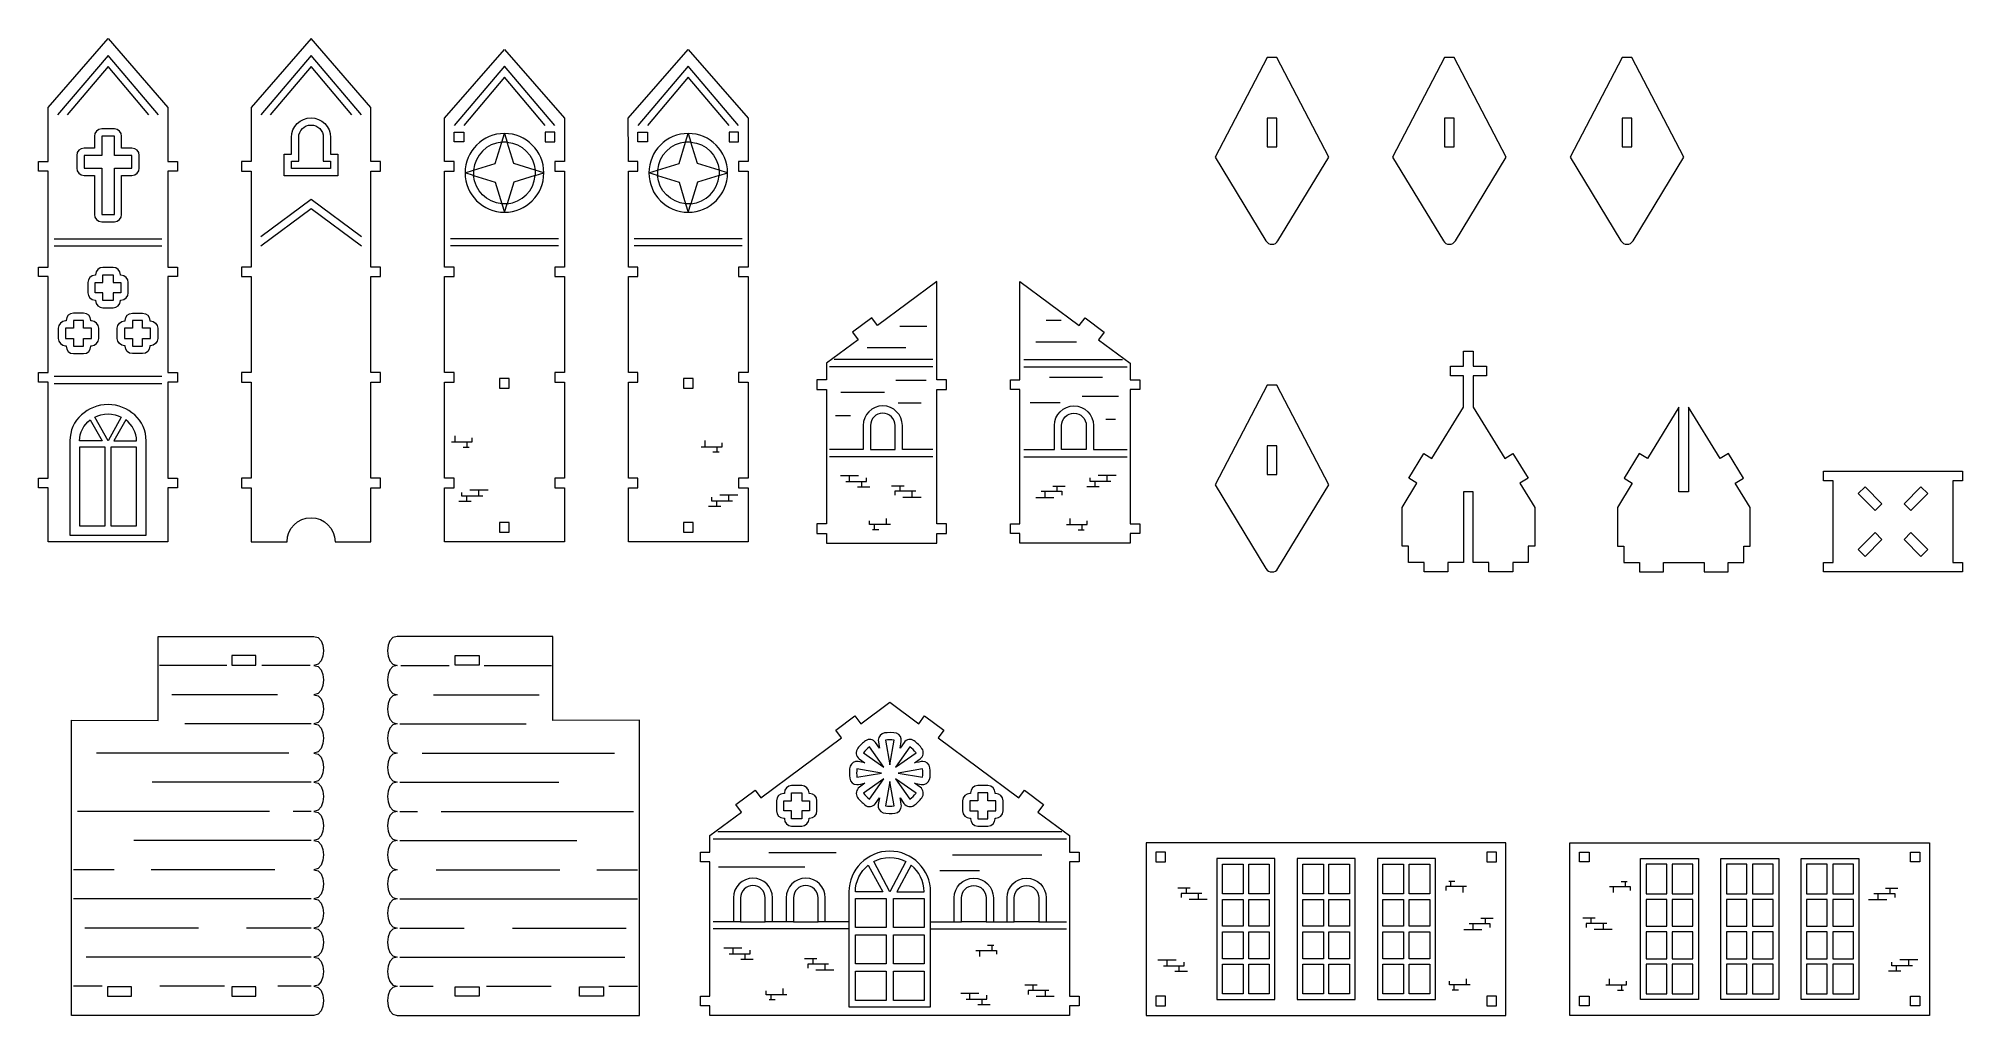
# Model space of a CAD drawing. Header units: millimetres. Extents: x -302 to 300, y -147 to 158.
import ezdxf

# ---------------------------------------------------------------- set-up
doc = ezdxf.new("R2010")
doc.units = ezdxf.units.MM
doc.header["$MEASUREMENT"] = 0
doc.layers.add('layer 1', color=7, linetype='Continuous')

msp = doc.modelspace()

# ---------------------------------------------------------------- linework, layer by layer
at = {"layer": 'layer 1', "color": 250, "lineweight": 9}
for points, knots in [([(-261.3289, 119.8328), (-261.3289, 125.2265), (-261.3289, 130.8281), (-261.3289, 136.6829), (-261.3289, 136.6829), (-280.079, 158.2836), (-280.079, 158.2836), (-280.079, 158.2836), (-298.8291, 136.6829), (-298.8291, 136.6829), (-298.8291, 130.8281), (-298.8291, 125.2264), (-298.8291, 119.8328), (-298.8291, 119.8328), (-301.8291, 119.8328), (-301.8291, 119.8328), (-301.8291, 119.8328), (-301.8291, 116.8328), (-301.8291, 116.8328), (-301.8291, 116.8328), (-298.8291, 116.8328), (-298.8291, 116.8328), (-298.8291, 106.1496), (-298.8291, 96.2718), (-298.8291, 86.8328), (-298.8291, 86.8328), (-301.8291, 86.8328), (-301.8291, 86.8328), (-301.8291, 86.8328), (-301.8291, 83.8328), (-301.8291, 83.8328), (-301.8291, 83.8328), (-298.8291, 83.8328), (-298.8291, 83.8328), (-298.8291, 73.5098), (-298.8291, 63.6742), (-298.8291, 53.8328), (-298.8291, 53.8328), (-301.8291, 53.8328), (-301.8291, 53.8328), (-301.8291, 53.8328), (-301.8291, 50.8328), (-301.8291, 50.8328), (-301.8291, 50.8328), (-298.8291, 50.8328), (-298.8291, 50.8328), (-298.8291, 41.0492), (-298.8291, 31.2106), (-298.8291, 20.8328), (-298.8291, 20.8328), (-301.8291, 20.8328), (-301.8291, 20.8328), (-301.8291, 20.8328), (-301.8291, 17.8328), (-301.8291, 17.8328), (-301.8291, 17.8328), (-298.8291, 17.8328), (-298.8291, 17.8328), (-298.8291, 12.396), (-298.8291, 6.8018), (-298.8291, 0.9828), (-283.2628, 0.9828), (-276.8952, 0.9828), (-261.3289, 0.9828), (-261.3289, 6.8018), (-261.3289, 12.396), (-261.3289, 17.8328), (-261.3289, 17.8328), (-258.3289, 17.8328), (-258.3289, 17.8328), (-258.3289, 17.8328), (-258.3289, 20.8328), (-258.3289, 20.8328), (-258.3289, 20.8328), (-261.3289, 20.8328), (-261.3289, 20.8328), (-261.3289, 31.2105), (-261.3289, 41.0493), (-261.3289, 50.8328), (-261.3289, 50.8328), (-258.3289, 50.8328), (-258.3289, 50.8328), (-258.3289, 50.8328), (-258.3289, 53.8328), (-258.3289, 53.8328), (-258.3289, 53.8328), (-261.3289, 53.8328), (-261.3289, 53.8328), (-261.3289, 63.6742), (-261.3289, 73.5098), (-261.3289, 83.8328), (-261.3289, 83.8328), (-258.3289, 83.8328), (-258.3289, 83.8328), (-258.3289, 83.8328), (-258.3289, 86.8328), (-258.3289, 86.8328), (-258.3289, 86.8328), (-261.3289, 86.8328), (-261.3289, 86.8328), (-261.3289, 96.2717), (-261.3289, 106.1496), (-261.3289, 116.8328), (-261.3289, 116.8328), (-258.3289, 116.8328), (-258.3289, 116.8328), (-258.3289, 116.8328), (-258.3289, 119.8328), (-258.3289, 119.8328), (-258.3289, 119.8328), (-261.3289, 119.8328), (-261.3289, 119.8328)], [0, 0, 0, 0, 0.02702703, 0.02702703, 0.02702703, 0.05405405, 0.05405405, 0.05405405, 0.08108108, 0.08108108, 0.08108108, 0.10810811, 0.10810811, 0.10810811, 0.13513514, 0.13513514, 0.13513514, 0.16216216, 0.16216216, 0.16216216, 0.18918919, 0.18918919, 0.18918919, 0.21621622, 0.21621622, 0.21621622, 0.24324324, 0.24324324, 0.24324324, 0.27027027, 0.27027027, 0.27027027, 0.2972973, 0.2972973, 0.2972973, 0.32432432, 0.32432432, 0.32432432, 0.35135135, 0.35135135, 0.35135135, 0.37837838, 0.37837838, 0.37837838, 0.40540541, 0.40540541, 0.40540541, 0.43243243, 0.43243243, 0.43243243, 0.45945946, 0.45945946, 0.45945946, 0.48648649, 0.48648649, 0.48648649, 0.51351351, 0.51351351, 0.51351351, 0.54054054, 0.54054054, 0.54054054, 0.56756757, 0.56756757, 0.56756757, 0.59459459, 0.59459459, 0.59459459, 0.62162162, 0.62162162, 0.62162162, 0.64864865, 0.64864865, 0.64864865, 0.67567568, 0.67567568, 0.67567568, 0.7027027, 0.7027027, 0.7027027, 0.72972973, 0.72972973, 0.72972973, 0.75675676, 0.75675676, 0.75675676, 0.78378378, 0.78378378, 0.78378378, 0.81081081, 0.81081081, 0.81081081, 0.83783784, 0.83783784, 0.83783784, 0.86486486, 0.86486486, 0.86486486, 0.89189189, 0.89189189, 0.89189189, 0.91891892, 0.91891892, 0.91891892, 0.94594595, 0.94594595, 0.94594595, 0.97297297, 0.97297297, 0.97297297, 1, 1, 1, 1]), ([(-194.8287, 116.8328), (-194.8287, 116.8328), (-197.8287, 116.8328), (-197.8287, 116.8328), (-197.8287, 107.2965), (-197.8287, 97.1333), (-197.8287, 86.8328), (-197.8287, 86.8328), (-194.8287, 86.8328), (-194.8287, 86.8328), (-194.8287, 86.8328), (-194.8287, 83.8328), (-194.8287, 83.8328), (-194.8287, 83.8328), (-197.8287, 83.8328), (-197.8287, 83.8328), (-197.8287, 73.7667), (-197.8287, 63.6153), (-197.8287, 53.8328), (-197.8287, 53.8328), (-194.8287, 53.8328), (-194.8287, 53.8328), (-194.8287, 53.8328), (-194.8287, 50.8328), (-194.8287, 50.8328), (-194.8287, 50.8328), (-197.8287, 50.8328), (-197.8287, 50.8328), (-197.8287, 40.1227), (-197.8287, 29.919), (-197.8287, 20.8328), (-197.8287, 20.8328), (-194.8287, 20.8328), (-194.8287, 20.8328), (-194.8287, 20.8328), (-194.8287, 17.8328), (-194.8287, 17.8328), (-194.8287, 17.8328), (-197.8287, 17.8328), (-197.8287, 17.8328), (-197.8287, 11.5401), (-197.8287, 5.8498), (-197.8287, 0.9828), (-197.8287, 0.9828), (-209.0788, 0.9828), (-209.0788, 0.9828), (-209.0788, 5.1249), (-212.4367, 8.4828), (-216.5788, 8.4828), (-220.7209, 8.4828), (-224.0788, 5.1249), (-224.0788, 0.9828), (-224.0788, 0.9828), (-235.3289, 0.9828), (-235.3289, 0.9828), (-235.3289, 5.8497), (-235.3289, 11.5401), (-235.3289, 17.8328), (-235.3289, 17.8328), (-238.3289, 17.8328), (-238.3289, 17.8328), (-238.3289, 17.8328), (-238.3289, 20.8328), (-238.3289, 20.8328), (-238.3289, 20.8328), (-235.3289, 20.8328), (-235.3289, 20.8328), (-235.3289, 29.919), (-235.3289, 40.1227), (-235.3289, 50.8328), (-235.3289, 50.8328), (-238.3289, 50.8328), (-238.3289, 50.8328), (-238.3289, 50.8328), (-238.3289, 53.8328), (-238.3289, 53.8328), (-238.3289, 53.8328), (-235.3289, 53.8328), (-235.3289, 53.8328), (-235.3289, 63.6152), (-235.3289, 73.7667), (-235.3289, 83.8328), (-235.3289, 83.8328), (-238.3289, 83.8328), (-238.3289, 83.8328), (-238.3289, 83.8328), (-238.3289, 86.8328), (-238.3289, 86.8328), (-238.3289, 86.8328), (-235.3289, 86.8328), (-235.3289, 86.8328), (-235.3289, 97.1332), (-235.3289, 107.2965), (-235.3289, 116.8328), (-235.3289, 116.8328), (-238.3289, 116.8328), (-238.3289, 116.8328), (-238.3289, 116.8328), (-238.3289, 119.8328), (-238.3289, 119.8328), (-238.3289, 119.8328), (-235.3289, 119.8328), (-235.3289, 119.8328), (-235.3289, 125.7605), (-235.3289, 131.4181), (-235.3289, 136.6829), (-235.3289, 136.6829), (-216.5788, 158.2836), (-216.5788, 158.2836), (-216.5788, 158.2836), (-197.8287, 136.6829), (-197.8287, 136.6829), (-197.8287, 131.4181), (-197.8287, 125.7605), (-197.8287, 119.8328), (-197.8287, 119.8328), (-194.8287, 119.8328), (-194.8287, 119.8328), (-194.8287, 119.8328), (-194.8287, 116.8328), (-194.8287, 116.8328)], [0, 0, 0, 0, 0.025, 0.025, 0.025, 0.05, 0.05, 0.05, 0.075, 0.075, 0.075, 0.1, 0.1, 0.1, 0.125, 0.125, 0.125, 0.15, 0.15, 0.15, 0.175, 0.175, 0.175, 0.2, 0.2, 0.2, 0.225, 0.225, 0.225, 0.25, 0.25, 0.25, 0.275, 0.275, 0.275, 0.3, 0.3, 0.3, 0.325, 0.325, 0.325, 0.35, 0.35, 0.35, 0.375, 0.375, 0.375, 0.4, 0.4, 0.4, 0.425, 0.425, 0.425, 0.45, 0.45, 0.45, 0.475, 0.475, 0.475, 0.5, 0.5, 0.5, 0.525, 0.525, 0.525, 0.55, 0.55, 0.55, 0.575, 0.575, 0.575, 0.6, 0.6, 0.6, 0.625, 0.625, 0.625, 0.65, 0.65, 0.65, 0.675, 0.675, 0.675, 0.7, 0.7, 0.7, 0.725, 0.725, 0.725, 0.75, 0.75, 0.75, 0.775, 0.775, 0.775, 0.8, 0.8, 0.8, 0.825, 0.825, 0.825, 0.85, 0.85, 0.85, 0.875, 0.875, 0.875, 0.9, 0.9, 0.9, 0.925, 0.925, 0.925, 0.95, 0.95, 0.95, 0.975, 0.975, 0.975, 1, 1, 1, 1]), ([(-137.3287, 133.3329), (-137.3287, 133.3329), (-156.0787, 154.8836), (-156.0787, 154.8836), (-156.0787, 154.8836), (-174.8287, 133.3329), (-174.8287, 133.3329), (-174.8287, 128.7137), (-174.8286, 124.2178), (-174.8286, 119.8328), (-174.8286, 119.8328), (-171.8286, 119.8328), (-171.8286, 119.8328), (-171.8286, 119.8328), (-171.8286, 116.8328), (-171.8286, 116.8328), (-171.8286, 116.8328), (-174.8286, 116.8328), (-174.8286, 116.8328), (-174.8286, 106.2492), (-174.8286, 96.3093), (-174.8286, 86.8328), (-174.8286, 86.8328), (-171.8286, 86.8328), (-171.8286, 86.8328), (-171.8286, 86.8328), (-171.8286, 83.8328), (-171.8286, 83.8328), (-171.8286, 83.8328), (-174.8286, 83.8328), (-174.8286, 83.8328), (-174.8286, 73.3637), (-174.8286, 63.4476), (-174.8286, 53.8328), (-174.8286, 53.8328), (-171.8286, 53.8328), (-171.8286, 53.8328), (-171.8286, 53.8328), (-171.8286, 50.8328), (-171.8286, 50.8328), (-171.8286, 50.8328), (-174.8286, 50.8328), (-174.8286, 50.8328), (-174.8286, 40.6208), (-174.8286, 30.7232), (-174.8286, 20.8328), (-174.8286, 20.8328), (-171.8286, 20.8328), (-171.8286, 20.8328), (-171.8286, 20.8328), (-171.8286, 17.8328), (-171.8286, 17.8328), (-171.8286, 17.8328), (-174.8286, 17.8328), (-174.8286, 17.8328), (-174.8286, 12.2422), (-174.8286, 6.644), (-174.8286, 0.9828), (-174.8286, 0.9828), (-137.3287, 0.9828), (-137.3287, 0.9828), (-137.3287, 6.644), (-137.3287, 12.2422), (-137.3287, 17.8328), (-137.3287, 17.8328), (-140.3287, 17.8328), (-140.3287, 17.8328), (-140.3287, 17.8328), (-140.3287, 20.8328), (-140.3287, 20.8328), (-140.3287, 20.8328), (-137.3287, 20.8328), (-137.3287, 20.8328), (-137.3287, 30.7231), (-137.3287, 40.6208), (-137.3287, 50.8328), (-137.3287, 50.8328), (-140.3287, 50.8328), (-140.3287, 50.8328), (-140.3287, 50.8328), (-140.3287, 53.8328), (-140.3287, 53.8328), (-140.3287, 53.8328), (-137.3287, 53.8328), (-137.3287, 53.8328), (-137.3287, 63.4476), (-137.3287, 73.3637), (-137.3287, 83.8328), (-137.3287, 83.8328), (-140.3287, 83.8328), (-140.3287, 83.8328), (-140.3287, 83.8328), (-140.3287, 86.8328), (-140.3287, 86.8328), (-140.3287, 86.8328), (-137.3287, 86.8328), (-137.3287, 86.8328), (-137.3287, 96.3094), (-137.3287, 106.2492), (-137.3287, 116.8328), (-137.3287, 116.8328), (-140.3287, 116.8328), (-140.3287, 116.8328), (-140.3287, 116.8328), (-140.3287, 119.8328), (-140.3287, 119.8328), (-140.3287, 119.8328), (-137.3287, 119.8328), (-137.3287, 119.8328), (-137.3287, 124.2178), (-137.3287, 128.7137), (-137.3287, 133.3329)], [0, 0, 0, 0, 0.02702703, 0.02702703, 0.02702703, 0.05405405, 0.05405405, 0.05405405, 0.08108108, 0.08108108, 0.08108108, 0.10810811, 0.10810811, 0.10810811, 0.13513514, 0.13513514, 0.13513514, 0.16216216, 0.16216216, 0.16216216, 0.18918919, 0.18918919, 0.18918919, 0.21621622, 0.21621622, 0.21621622, 0.24324324, 0.24324324, 0.24324324, 0.27027027, 0.27027027, 0.27027027, 0.2972973, 0.2972973, 0.2972973, 0.32432432, 0.32432432, 0.32432432, 0.35135135, 0.35135135, 0.35135135, 0.37837838, 0.37837838, 0.37837838, 0.40540541, 0.40540541, 0.40540541, 0.43243243, 0.43243243, 0.43243243, 0.45945946, 0.45945946, 0.45945946, 0.48648649, 0.48648649, 0.48648649, 0.51351351, 0.51351351, 0.51351351, 0.54054054, 0.54054054, 0.54054054, 0.56756757, 0.56756757, 0.56756757, 0.59459459, 0.59459459, 0.59459459, 0.62162162, 0.62162162, 0.62162162, 0.64864865, 0.64864865, 0.64864865, 0.67567568, 0.67567568, 0.67567568, 0.7027027, 0.7027027, 0.7027027, 0.72972973, 0.72972973, 0.72972973, 0.75675676, 0.75675676, 0.75675676, 0.78378378, 0.78378378, 0.78378378, 0.81081081, 0.81081081, 0.81081081, 0.83783784, 0.83783784, 0.83783784, 0.86486486, 0.86486486, 0.86486486, 0.89189189, 0.89189189, 0.89189189, 0.91891892, 0.91891892, 0.91891892, 0.94594595, 0.94594595, 0.94594595, 0.97297297, 0.97297297, 0.97297297, 1, 1, 1, 1]), ([(-79.8287, 133.3329), (-79.8287, 133.3329), (-98.5787, 154.8836), (-98.5787, 154.8836), (-98.5787, 154.8836), (-117.3287, 133.3329), (-117.3287, 133.3329), (-117.3287, 129.0774), (-117.3286, 124.5542), (-117.3286, 119.8328), (-117.3286, 119.8328), (-114.3286, 119.8328), (-114.3286, 119.8328), (-114.3286, 119.8328), (-114.3286, 116.8328), (-114.3286, 116.8328), (-114.3286, 116.8328), (-117.3286, 116.8328), (-117.3286, 116.8328), (-117.3286, 107.3687), (-117.3286, 97.1913), (-117.3286, 86.8328), (-117.3286, 86.8328), (-114.3286, 86.8328), (-114.3286, 86.8328), (-114.3286, 86.8328), (-114.3286, 83.8328), (-114.3286, 83.8328), (-114.3286, 83.8328), (-117.3286, 83.8328), (-117.3286, 83.8328), (-117.3286, 73.794), (-117.3286, 63.6339), (-117.3286, 53.8328), (-117.3286, 53.8328), (-114.3286, 53.8328), (-114.3286, 53.8328), (-114.3286, 53.8328), (-114.3286, 50.8328), (-114.3286, 50.8328), (-114.3286, 50.8328), (-117.3286, 50.8328), (-117.3286, 50.8328), (-117.3286, 40.1237), (-117.3286, 29.9098), (-117.3286, 20.8328), (-117.3286, 20.8328), (-114.3286, 20.8328), (-114.3286, 20.8328), (-114.3286, 20.8328), (-114.3286, 17.8328), (-114.3286, 17.8328), (-114.3286, 17.8328), (-117.3286, 17.8328), (-117.3286, 17.8328), (-117.3286, 11.517), (-117.3286, 5.8216), (-117.3286, 0.9828), (-117.3286, 0.9828), (-79.8287, 0.9828), (-79.8287, 0.9828), (-79.8287, 5.8216), (-79.8287, 11.517), (-79.8287, 17.8328), (-79.8287, 17.8328), (-82.8287, 17.8328), (-82.8287, 17.8328), (-82.8287, 17.8328), (-82.8287, 20.8328), (-82.8287, 20.8328), (-82.8287, 20.8328), (-79.8287, 20.8328), (-79.8287, 20.8328), (-79.8287, 29.9098), (-79.8287, 40.1237), (-79.8287, 50.8328), (-79.8287, 50.8328), (-82.8287, 50.8328), (-82.8287, 50.8328), (-82.8287, 50.8328), (-82.8287, 53.8328), (-82.8287, 53.8328), (-82.8287, 53.8328), (-79.8287, 53.8328), (-79.8287, 53.8328), (-79.8287, 63.6339), (-79.8287, 73.794), (-79.8287, 83.8328), (-79.8287, 83.8328), (-82.8287, 83.8328), (-82.8287, 83.8328), (-82.8287, 83.8328), (-82.8287, 86.8328), (-82.8287, 86.8328), (-82.8287, 86.8328), (-79.8287, 86.8328), (-79.8287, 86.8328), (-79.8287, 97.1913), (-79.8287, 107.3687), (-79.8287, 116.8328), (-79.8287, 116.8328), (-82.8287, 116.8328), (-82.8287, 116.8328), (-82.8287, 116.8328), (-82.8287, 119.8328), (-82.8287, 119.8328), (-82.8287, 119.8328), (-79.8287, 119.8328), (-79.8287, 119.8328), (-79.8287, 124.5542), (-79.8287, 129.0774), (-79.8287, 133.3329)], [0, 0, 0, 0, 0.02702703, 0.02702703, 0.02702703, 0.05405405, 0.05405405, 0.05405405, 0.08108108, 0.08108108, 0.08108108, 0.10810811, 0.10810811, 0.10810811, 0.13513514, 0.13513514, 0.13513514, 0.16216216, 0.16216216, 0.16216216, 0.18918919, 0.18918919, 0.18918919, 0.21621622, 0.21621622, 0.21621622, 0.24324324, 0.24324324, 0.24324324, 0.27027027, 0.27027027, 0.27027027, 0.2972973, 0.2972973, 0.2972973, 0.32432432, 0.32432432, 0.32432432, 0.35135135, 0.35135135, 0.35135135, 0.37837838, 0.37837838, 0.37837838, 0.40540541, 0.40540541, 0.40540541, 0.43243243, 0.43243243, 0.43243243, 0.45945946, 0.45945946, 0.45945946, 0.48648649, 0.48648649, 0.48648649, 0.51351351, 0.51351351, 0.51351351, 0.54054054, 0.54054054, 0.54054054, 0.56756757, 0.56756757, 0.56756757, 0.59459459, 0.59459459, 0.59459459, 0.62162162, 0.62162162, 0.62162162, 0.64864865, 0.64864865, 0.64864865, 0.67567568, 0.67567568, 0.67567568, 0.7027027, 0.7027027, 0.7027027, 0.72972973, 0.72972973, 0.72972973, 0.75675676, 0.75675676, 0.75675676, 0.78378378, 0.78378378, 0.78378378, 0.81081081, 0.81081081, 0.81081081, 0.83783784, 0.83783784, 0.83783784, 0.86486486, 0.86486486, 0.86486486, 0.89189189, 0.89189189, 0.89189189, 0.91891892, 0.91891892, 0.91891892, 0.94594595, 0.94594595, 0.94594595, 0.97297297, 0.97297297, 0.97297297, 1, 1, 1, 1]), ([(83.9722, 93.9553), (83.1811, 93.9553), (82.5015, 94.338), (82.0912, 95.0144), (82.0912, 95.0144), (66.2046, 121.2063), (66.2046, 121.2063), (66.2046, 121.2063), (82.4722, 152.3078), (82.4722, 152.3078), (82.4722, 152.3078), (83.9722, 152.3078), (83.9722, 152.3078), (83.9722, 152.3078), (85.4722, 152.3078), (85.4722, 152.3078), (85.4722, 152.3078), (101.7398, 121.2063), (101.7398, 121.2063), (101.7398, 121.2063), (85.8532, 95.0144), (85.8532, 95.0144), (85.4429, 94.338), (84.7633, 93.9553), (83.9722, 93.9553)], [0, 0, 0, 0, 0.125, 0.125, 0.125, 0.25, 0.25, 0.25, 0.375, 0.375, 0.375, 0.5, 0.5, 0.5, 0.625, 0.625, 0.625, 0.75, 0.75, 0.75, 0.875, 0.875, 0.875, 1, 1, 1, 1]), ([(139.5074, 93.9553), (138.7163, 93.9553), (138.0367, 94.338), (137.6264, 95.0144), (137.6264, 95.0144), (121.7398, 121.2063), (121.7398, 121.2063), (121.7398, 121.2063), (138.0074, 152.3078), (138.0074, 152.3078), (138.0074, 152.3078), (139.5074, 152.3078), (139.5074, 152.3078), (139.5074, 152.3078), (141.0074, 152.3078), (141.0074, 152.3078), (141.0074, 152.3078), (157.275, 121.2063), (157.275, 121.2063), (157.275, 121.2063), (141.3884, 95.0144), (141.3884, 95.0144), (140.9781, 94.338), (140.2985, 93.9553), (139.5074, 93.9553)], [0, 0, 0, 0, 0.125, 0.125, 0.125, 0.25, 0.25, 0.25, 0.375, 0.375, 0.375, 0.5, 0.5, 0.5, 0.625, 0.625, 0.625, 0.75, 0.75, 0.75, 0.875, 0.875, 0.875, 1, 1, 1, 1]), ([(195.0426, 93.9553), (194.2515, 93.9553), (193.5719, 94.338), (193.1616, 95.0144), (193.1616, 95.0144), (177.275, 121.2063), (177.275, 121.2063), (177.275, 121.2063), (193.5426, 152.3078), (193.5426, 152.3078), (193.5426, 152.3078), (195.0426, 152.3078), (195.0426, 152.3078), (195.0426, 152.3078), (196.5426, 152.3078), (196.5426, 152.3078), (196.5426, 152.3078), (212.8102, 121.2063), (212.8102, 121.2063), (212.8102, 121.2063), (196.9236, 95.0144), (196.9236, 95.0144), (196.5133, 94.338), (195.8337, 93.9553), (195.0426, 93.9553)], [0, 0, 0, 0, 0.125, 0.125, 0.125, 0.25, 0.25, 0.25, 0.375, 0.375, 0.375, 0.5, 0.5, 0.5, 0.625, 0.625, 0.625, 0.75, 0.75, 0.75, 0.875, 0.875, 0.875, 1, 1, 1, 1]), ([(83.9722, 124.4158), (83.9722, 124.4158), (82.4723, 124.4158), (82.4723, 124.4158), (82.4723, 124.4158), (82.4722, 133.4158), (82.4722, 133.4158), (82.4722, 133.4158), (83.9722, 133.4158), (83.9722, 133.4158), (83.9722, 133.4158), (85.4722, 133.4158), (85.4722, 133.4158), (85.4722, 133.4158), (85.4721, 124.4158), (85.4721, 124.4158), (85.4721, 124.4158), (83.9722, 124.4158), (83.9722, 124.4158)], [0, 0, 0, 0, 0.16666667, 0.16666667, 0.16666667, 0.33333333, 0.33333333, 0.33333333, 0.5, 0.5, 0.5, 0.66666667, 0.66666667, 0.66666667, 0.83333333, 0.83333333, 0.83333333, 1, 1, 1, 1]), ([(139.5074, 124.4158), (139.5074, 124.4158), (138.0075, 124.4158), (138.0075, 124.4158), (138.0075, 124.4158), (138.0074, 133.4158), (138.0074, 133.4158), (138.0074, 133.4158), (139.5074, 133.4158), (139.5074, 133.4158), (139.5074, 133.4158), (141.0074, 133.4158), (141.0074, 133.4158), (141.0074, 133.4158), (141.0073, 124.4158), (141.0073, 124.4158), (141.0073, 124.4158), (139.5074, 124.4158), (139.5074, 124.4158)], [0, 0, 0, 0, 0.16666667, 0.16666667, 0.16666667, 0.33333333, 0.33333333, 0.33333333, 0.5, 0.5, 0.5, 0.66666667, 0.66666667, 0.66666667, 0.83333333, 0.83333333, 0.83333333, 1, 1, 1, 1]), ([(195.0426, 124.4158), (195.0426, 124.4158), (193.5427, 124.4158), (193.5427, 124.4158), (193.5427, 124.4158), (193.5426, 133.4158), (193.5426, 133.4158), (193.5426, 133.4158), (195.0426, 133.4158), (195.0426, 133.4158), (195.0426, 133.4158), (196.5426, 133.4158), (196.5426, 133.4158), (196.5426, 133.4158), (196.5425, 124.4158), (196.5425, 124.4158), (196.5425, 124.4158), (195.0426, 124.4158), (195.0426, 124.4158)], [0, 0, 0, 0, 0.16666667, 0.16666667, 0.16666667, 0.33333333, 0.33333333, 0.33333333, 0.5, 0.5, 0.5, 0.66666667, 0.66666667, 0.66666667, 0.83333333, 0.83333333, 0.83333333, 1, 1, 1, 1]), ([(-282.0634, 103.2925), (-282.0634, 103.2925), (-282.0634, 117.7526), (-282.0634, 117.7526), (-282.0634, 117.7526), (-287.5791, 117.7526), (-287.5791, 117.7526), (-287.5791, 117.7526), (-287.5791, 121.7213), (-287.5791, 121.7213), (-287.5791, 121.7213), (-282.0634, 121.7213), (-282.0634, 121.7213), (-282.0634, 121.7213), (-282.0634, 127.7401), (-282.0634, 127.7401), (-282.0634, 127.7401), (-278.0947, 127.7401), (-278.0947, 127.7401), (-278.0947, 127.7401), (-278.0947, 121.7213), (-278.0947, 121.7213), (-278.0947, 121.7213), (-272.5791, 121.7213), (-272.5791, 121.7213), (-272.5791, 121.7213), (-272.5791, 117.7526), (-272.5791, 117.7526), (-272.5791, 117.7526), (-278.0947, 117.7526), (-278.0947, 117.7526), (-278.0947, 117.7526), (-278.0947, 103.2925), (-278.0947, 103.2925), (-278.0947, 103.2925), (-282.0634, 103.2925), (-282.0634, 103.2925)], [0, 0, 0, 0, 0.08333333, 0.08333333, 0.08333333, 0.16666667, 0.16666667, 0.16666667, 0.25, 0.25, 0.25, 0.33333333, 0.33333333, 0.33333333, 0.41666667, 0.41666667, 0.41666667, 0.5, 0.5, 0.5, 0.58333333, 0.58333333, 0.58333333, 0.66666667, 0.66666667, 0.66666667, 0.75, 0.75, 0.75, 0.83333333, 0.83333333, 0.83333333, 0.91666667, 0.91666667, 0.91666667, 1, 1, 1, 1]), ([(-220.4243, 119.9059), (-220.4243, 119.9059), (-222.7043, 119.9059), (-222.7043, 119.9059), (-222.7043, 119.9059), (-222.7043, 117.6672), (-222.7043, 117.6672), (-222.7043, 117.6672), (-210.4533, 117.6672), (-210.4533, 117.6672), (-210.4533, 117.6672), (-210.4533, 119.9059), (-210.4533, 119.9059), (-210.4533, 119.9059), (-212.7333, 119.9059), (-212.7333, 119.9059), (-212.7333, 119.9059), (-212.7333, 127.3924), (-212.7333, 127.3924), (-212.7333, 129.5073), (-214.4638, 131.2379), (-216.5788, 131.2379), (-218.6938, 131.2379), (-220.4243, 129.5073), (-220.4243, 127.3924), (-220.4243, 127.3924), (-220.4243, 119.9059), (-220.4243, 119.9059)], [0, 0, 0, 0, 0.11111111, 0.11111111, 0.11111111, 0.22222222, 0.22222222, 0.22222222, 0.33333333, 0.33333333, 0.33333333, 0.44444444, 0.44444444, 0.44444444, 0.55555556, 0.55555556, 0.55555556, 0.66666667, 0.66666667, 0.66666667, 0.77777778, 0.77777778, 0.77777778, 0.88888889, 0.88888889, 0.88888889, 1, 1, 1, 1]), ([(-171.8286, 125.9829), (-171.8286, 125.9829), (-168.8286, 125.9829), (-168.8286, 125.9829), (-168.8286, 125.9829), (-168.8286, 128.9829), (-168.8286, 128.9829), (-168.8286, 128.9829), (-171.8286, 128.9829), (-171.8286, 128.9829), (-171.8286, 128.9829), (-171.8286, 125.9829), (-171.8286, 125.9829)], [0, 0, 0, 0, 0.25, 0.25, 0.25, 0.5, 0.5, 0.5, 0.75, 0.75, 0.75, 1, 1, 1, 1]), ([(-140.3287, 125.9829), (-140.3287, 125.9829), (-143.3287, 125.9829), (-143.3287, 125.9829), (-143.3287, 125.9829), (-143.3287, 128.9829), (-143.3287, 128.9829), (-143.3287, 128.9829), (-140.3287, 128.9829), (-140.3287, 128.9829), (-140.3287, 128.9829), (-140.3287, 125.9829), (-140.3287, 125.9829)], [0, 0, 0, 0, 0.25, 0.25, 0.25, 0.5, 0.5, 0.5, 0.75, 0.75, 0.75, 1, 1, 1, 1]), ([(-114.3286, 125.9829), (-114.3286, 125.9829), (-111.3286, 125.9829), (-111.3286, 125.9829), (-111.3286, 125.9829), (-111.3286, 128.9829), (-111.3286, 128.9829), (-111.3286, 128.9829), (-114.3286, 128.9829), (-114.3286, 128.9829), (-114.3286, 128.9829), (-114.3286, 125.9829), (-114.3286, 125.9829)], [0, 0, 0, 0, 0.25, 0.25, 0.25, 0.5, 0.5, 0.5, 0.75, 0.75, 0.75, 1, 1, 1, 1]), ([(-82.8287, 125.9829), (-82.8287, 125.9829), (-85.8287, 125.9829), (-85.8287, 125.9829), (-85.8287, 125.9829), (-85.8287, 128.9829), (-85.8287, 128.9829), (-85.8287, 128.9829), (-82.8287, 128.9829), (-82.8287, 128.9829), (-82.8287, 128.9829), (-82.8287, 125.9829), (-82.8287, 125.9829)], [0, 0, 0, 0, 0.25, 0.25, 0.25, 0.5, 0.5, 0.5, 0.75, 0.75, 0.75, 1, 1, 1, 1]), ([(-156.8995, 125.9103), (-156.8995, 125.9103), (-158.9723, 119.1628), (-158.9723, 119.1628), (-158.9723, 119.1628), (-165.7197, 117.0901), (-165.7197, 117.0901), (-165.3284, 121.7822), (-161.5911, 125.517), (-156.8995, 125.9103)], [0, 0, 0, 0, 0.33333333, 0.33333333, 0.33333333, 0.66666667, 0.66666667, 0.66666667, 1, 1, 1, 1]), ([(-155.2578, 125.9103), (-155.2578, 125.9103), (-153.185, 119.1628), (-153.185, 119.1628), (-153.185, 119.1628), (-146.4376, 117.0901), (-146.4376, 117.0901), (-146.8289, 121.7822), (-150.5662, 125.517), (-155.2578, 125.9103)], [0, 0, 0, 0, 0.33333333, 0.33333333, 0.33333333, 0.66666667, 0.66666667, 0.66666667, 1, 1, 1, 1]), ([(-99.3995, 125.9103), (-99.3995, 125.9103), (-101.4723, 119.1628), (-101.4723, 119.1628), (-101.4723, 119.1628), (-108.2197, 117.0901), (-108.2197, 117.0901), (-107.8284, 121.7822), (-104.0911, 125.517), (-99.3995, 125.9103)], [0, 0, 0, 0, 0.33333333, 0.33333333, 0.33333333, 0.66666667, 0.66666667, 0.66666667, 1, 1, 1, 1]), ([(-97.7578, 125.9103), (-97.7578, 125.9103), (-95.685, 119.1628), (-95.685, 119.1628), (-95.685, 119.1628), (-88.9376, 117.0901), (-88.9376, 117.0901), (-89.3289, 121.7822), (-93.0662, 125.517), (-97.7578, 125.9103)], [0, 0, 0, 0, 0.33333333, 0.33333333, 0.33333333, 0.66666667, 0.66666667, 0.66666667, 1, 1, 1, 1]), ([(-156.8995, 106.6275), (-156.8995, 106.6275), (-158.9723, 113.375), (-158.9723, 113.375), (-158.9723, 113.375), (-165.7197, 115.4477), (-165.7197, 115.4477), (-165.3284, 110.7557), (-161.5911, 107.0208), (-156.8995, 106.6275)], [0, 0, 0, 0, 0.33333333, 0.33333333, 0.33333333, 0.66666667, 0.66666667, 0.66666667, 1, 1, 1, 1]), ([(-155.2578, 106.6275), (-155.2578, 106.6275), (-153.185, 113.375), (-153.185, 113.375), (-153.185, 113.375), (-146.4376, 115.4477), (-146.4376, 115.4477), (-146.8289, 110.7557), (-150.5662, 107.0208), (-155.2578, 106.6275)], [0, 0, 0, 0, 0.33333333, 0.33333333, 0.33333333, 0.66666667, 0.66666667, 0.66666667, 1, 1, 1, 1]), ([(-99.3995, 106.6275), (-99.3995, 106.6275), (-101.4723, 113.375), (-101.4723, 113.375), (-101.4723, 113.375), (-108.2197, 115.4477), (-108.2197, 115.4477), (-107.8284, 110.7557), (-104.0911, 107.0208), (-99.3995, 106.6275)], [0, 0, 0, 0, 0.33333333, 0.33333333, 0.33333333, 0.66666667, 0.66666667, 0.66666667, 1, 1, 1, 1]), ([(-97.7578, 106.6275), (-97.7578, 106.6275), (-95.685, 113.375), (-95.685, 113.375), (-95.685, 113.375), (-88.9376, 115.4477), (-88.9376, 115.4477), (-89.3289, 110.7557), (-93.0662, 107.0208), (-97.7578, 106.6275)], [0, 0, 0, 0, 0.33333333, 0.33333333, 0.33333333, 0.66666667, 0.66666667, 0.66666667, 1, 1, 1, 1]), ([(-278.4915, 76.3491), (-278.4915, 76.3491), (-278.4915, 78.8098), (-278.4915, 78.8098), (-278.4915, 78.8098), (-276.0309, 78.8098), (-276.0309, 78.8098), (-276.0309, 78.8098), (-276.0309, 81.9848), (-276.0309, 81.9848), (-276.0309, 81.9848), (-278.4915, 81.9848), (-278.4915, 81.9848), (-278.4915, 81.9848), (-278.4915, 84.4454), (-278.4915, 84.4454), (-278.4915, 84.4454), (-281.6665, 84.4454), (-281.6665, 84.4454), (-281.6665, 84.4454), (-281.6665, 81.9848), (-281.6665, 81.9848), (-281.6665, 81.9848), (-284.1271, 81.9848), (-284.1271, 81.9848), (-284.1271, 81.9848), (-284.1271, 78.8098), (-284.1271, 78.8098), (-284.1271, 78.8098), (-281.6665, 78.8098), (-281.6665, 78.8098), (-281.6665, 78.8098), (-281.6665, 76.3491), (-281.6665, 76.3491), (-281.6665, 76.3491), (-278.4915, 76.3491), (-278.4915, 76.3491)], [0, 0, 0, 0, 0.08333333, 0.08333333, 0.08333333, 0.16666667, 0.16666667, 0.16666667, 0.25, 0.25, 0.25, 0.33333333, 0.33333333, 0.33333333, 0.41666667, 0.41666667, 0.41666667, 0.5, 0.5, 0.5, 0.58333333, 0.58333333, 0.58333333, 0.66666667, 0.66666667, 0.66666667, 0.75, 0.75, 0.75, 0.83333333, 0.83333333, 0.83333333, 0.91666667, 0.91666667, 0.91666667, 1, 1, 1, 1]), ([(-41.2048, 70.9822), (-41.2048, 70.9822), (-39.4175, 68.5727), (-39.4175, 68.5727), (-39.4175, 68.5727), (-20.8424, 82.3513), (-20.8424, 82.3513), (-20.8424, 82.3513), (-20.8424, 51.5347), (-20.8424, 51.5347), (-20.8424, 51.5347), (-17.8424, 51.5347), (-17.8424, 51.5347), (-17.8424, 51.5347), (-17.8424, 48.5347), (-17.8424, 48.5347), (-17.8424, 48.5347), (-20.8424, 48.5347), (-20.8424, 48.5347), (-20.8424, 48.5347), (-20.8424, 6.5099), (-20.8424, 6.5099), (-20.8424, 6.5099), (-17.8424, 6.5099), (-17.8424, 6.5099), (-17.8424, 6.5099), (-17.8424, 3.5099), (-17.8424, 3.5099), (-17.8424, 3.5099), (-20.8424, 3.5099), (-20.8424, 3.5099), (-20.8424, 3.5099), (-20.8424, 0.5099), (-20.8424, 0.5099), (-20.8424, 0.5099), (-55.3424, 0.5099), (-55.3424, 0.5099), (-55.3424, 0.5099), (-55.3424, 3.5099), (-55.3424, 3.5099), (-55.3424, 3.5099), (-58.3424, 3.5099), (-58.3424, 3.5099), (-58.3424, 3.5099), (-58.3424, 6.5099), (-58.3424, 6.5099), (-58.3424, 6.5099), (-55.3424, 6.5099), (-55.3424, 6.5099), (-55.3424, 6.5099), (-55.3424, 48.5347), (-55.3424, 48.5347), (-55.3424, 48.5347), (-58.3424, 48.5347), (-58.3424, 48.5347), (-58.3424, 48.5347), (-58.3424, 51.5347), (-58.3424, 51.5347), (-58.3424, 51.5347), (-55.3424, 51.5347), (-55.3424, 51.5347), (-55.3424, 51.5347), (-55.3424, 56.76), (-55.3424, 56.76), (-55.3424, 56.76), (-45.4412, 64.1045), (-45.4412, 64.1045), (-45.4412, 64.1045), (-47.2285, 66.514), (-47.2285, 66.514), (-47.2285, 66.514), (-41.2048, 70.9822), (-41.2048, 70.9822)], [0, 0, 0, 0, 0.04166667, 0.04166667, 0.04166667, 0.08333333, 0.08333333, 0.08333333, 0.125, 0.125, 0.125, 0.16666667, 0.16666667, 0.16666667, 0.20833333, 0.20833333, 0.20833333, 0.25, 0.25, 0.25, 0.29166667, 0.29166667, 0.29166667, 0.33333333, 0.33333333, 0.33333333, 0.375, 0.375, 0.375, 0.41666667, 0.41666667, 0.41666667, 0.45833333, 0.45833333, 0.45833333, 0.5, 0.5, 0.5, 0.54166667, 0.54166667, 0.54166667, 0.58333333, 0.58333333, 0.58333333, 0.625, 0.625, 0.625, 0.66666667, 0.66666667, 0.66666667, 0.70833333, 0.70833333, 0.70833333, 0.75, 0.75, 0.75, 0.79166667, 0.79166667, 0.79166667, 0.83333333, 0.83333333, 0.83333333, 0.875, 0.875, 0.875, 0.91666667, 0.91666667, 0.91666667, 0.95833333, 0.95833333, 0.95833333, 1, 1, 1, 1]), ([(25.52, 70.9822), (25.52, 70.9822), (23.7327, 68.5727), (23.7327, 68.5727), (23.7327, 68.5727), (5.1576, 82.3513), (5.1576, 82.3513), (5.1576, 82.3513), (5.1576, 51.5347), (5.1576, 51.5347), (5.1576, 51.5347), (2.1576, 51.5347), (2.1576, 51.5347), (2.1576, 51.5347), (2.1576, 48.5347), (2.1576, 48.5347), (2.1576, 48.5347), (5.1576, 48.5347), (5.1576, 48.5347), (5.1576, 48.5347), (5.1576, 6.5099), (5.1576, 6.5099), (5.1576, 6.5099), (2.1576, 6.5099), (2.1576, 6.5099), (2.1576, 6.5099), (2.1576, 3.5099), (2.1576, 3.5099), (2.1576, 3.5099), (5.1576, 3.5099), (5.1576, 3.5099), (5.1576, 3.5099), (5.1576, 0.5099), (5.1576, 0.5099), (5.1576, 0.5099), (39.6576, 0.5099), (39.6576, 0.5099), (39.6576, 0.5099), (39.6576, 3.5099), (39.6576, 3.5099), (39.6576, 3.5099), (42.6576, 3.5099), (42.6576, 3.5099), (42.6576, 3.5099), (42.6576, 6.5099), (42.6576, 6.5099), (42.6576, 6.5099), (39.6576, 6.5099), (39.6576, 6.5099), (39.6576, 6.5099), (39.6576, 48.5347), (39.6576, 48.5347), (39.6576, 48.5347), (42.6576, 48.5347), (42.6576, 48.5347), (42.6576, 48.5347), (42.6576, 51.5347), (42.6576, 51.5347), (42.6576, 51.5347), (39.6576, 51.5347), (39.6576, 51.5347), (39.6576, 51.5347), (39.6576, 56.76), (39.6576, 56.76), (39.6576, 56.76), (29.7564, 64.1045), (29.7564, 64.1045), (29.7564, 64.1045), (31.5437, 66.514), (31.5437, 66.514), (31.5437, 66.514), (25.52, 70.9822), (25.52, 70.9822)], [0, 0, 0, 0, 0.04166667, 0.04166667, 0.04166667, 0.08333333, 0.08333333, 0.08333333, 0.125, 0.125, 0.125, 0.16666667, 0.16666667, 0.16666667, 0.20833333, 0.20833333, 0.20833333, 0.25, 0.25, 0.25, 0.29166667, 0.29166667, 0.29166667, 0.33333333, 0.33333333, 0.33333333, 0.375, 0.375, 0.375, 0.41666667, 0.41666667, 0.41666667, 0.45833333, 0.45833333, 0.45833333, 0.5, 0.5, 0.5, 0.54166667, 0.54166667, 0.54166667, 0.58333333, 0.58333333, 0.58333333, 0.625, 0.625, 0.625, 0.66666667, 0.66666667, 0.66666667, 0.70833333, 0.70833333, 0.70833333, 0.75, 0.75, 0.75, 0.79166667, 0.79166667, 0.79166667, 0.83333333, 0.83333333, 0.83333333, 0.875, 0.875, 0.875, 0.91666667, 0.91666667, 0.91666667, 0.95833333, 0.95833333, 0.95833333, 1, 1, 1, 1]), ([(-290.9005, 62.0616), (-290.9005, 62.0616), (-290.9005, 64.5222), (-290.9005, 64.5222), (-290.9005, 64.5222), (-293.3612, 64.5222), (-293.3612, 64.5222), (-293.3612, 64.5222), (-293.3612, 67.6972), (-293.3612, 67.6972), (-293.3612, 67.6972), (-290.9005, 67.6972), (-290.9005, 67.6972), (-290.9005, 67.6972), (-290.9005, 70.1578), (-290.9005, 70.1578), (-290.9005, 70.1578), (-287.7256, 70.1578), (-287.7256, 70.1578), (-287.7256, 70.1578), (-287.7256, 67.6972), (-287.7256, 67.6972), (-287.7256, 67.6972), (-285.265, 67.6972), (-285.265, 67.6972), (-285.265, 67.6972), (-285.265, 64.5222), (-285.265, 64.5222), (-285.265, 64.5222), (-287.7256, 64.5222), (-287.7256, 64.5222), (-287.7256, 64.5222), (-287.7256, 62.0616), (-287.7256, 62.0616), (-287.7256, 62.0616), (-290.9005, 62.0616), (-290.9005, 62.0616)], [0, 0, 0, 0, 0.08333333, 0.08333333, 0.08333333, 0.16666667, 0.16666667, 0.16666667, 0.25, 0.25, 0.25, 0.33333333, 0.33333333, 0.33333333, 0.41666667, 0.41666667, 0.41666667, 0.5, 0.5, 0.5, 0.58333333, 0.58333333, 0.58333333, 0.66666667, 0.66666667, 0.66666667, 0.75, 0.75, 0.75, 0.83333333, 0.83333333, 0.83333333, 0.91666667, 0.91666667, 0.91666667, 1, 1, 1, 1]), ([(-272.4324, 62.0616), (-272.4324, 62.0616), (-272.4324, 64.5222), (-272.4324, 64.5222), (-272.4324, 64.5222), (-274.8931, 64.5222), (-274.8931, 64.5222), (-274.8931, 64.5222), (-274.8931, 67.6972), (-274.8931, 67.6972), (-274.8931, 67.6972), (-272.4324, 67.6972), (-272.4324, 67.6972), (-272.4324, 67.6972), (-272.4324, 70.1578), (-272.4324, 70.1578), (-272.4324, 70.1578), (-269.2575, 70.1578), (-269.2575, 70.1578), (-269.2575, 70.1578), (-269.2575, 67.6972), (-269.2575, 67.6972), (-269.2575, 67.6972), (-266.7969, 67.6972), (-266.7969, 67.6972), (-266.7969, 67.6972), (-266.7969, 64.5222), (-266.7969, 64.5222), (-266.7969, 64.5222), (-269.2575, 64.5222), (-269.2575, 64.5222), (-269.2575, 64.5222), (-269.2575, 62.0616), (-269.2575, 62.0616), (-269.2575, 62.0616), (-272.4324, 62.0616), (-272.4324, 62.0616)], [0, 0, 0, 0, 0.08333333, 0.08333333, 0.08333333, 0.16666667, 0.16666667, 0.16666667, 0.25, 0.25, 0.25, 0.33333333, 0.33333333, 0.33333333, 0.41666667, 0.41666667, 0.41666667, 0.5, 0.5, 0.5, 0.58333333, 0.58333333, 0.58333333, 0.66666667, 0.66666667, 0.66666667, 0.75, 0.75, 0.75, 0.83333333, 0.83333333, 0.83333333, 0.91666667, 0.91666667, 0.91666667, 1, 1, 1, 1]), ([(124.6779, 11.7085), (124.6779, 11.7085), (124.6779, -0.4427), (124.6779, -0.4427), (124.6779, -0.4427), (126.6779, -0.4427), (126.6779, -0.4427), (126.6779, -0.4427), (126.6779, -5.4873), (126.6779, -5.4873), (126.6779, -5.4873), (131.5529, -5.4873), (131.5529, -5.4873), (131.5529, -5.4873), (131.5529, -8.4873), (131.5529, -8.4873), (131.5529, -8.4873), (139.0529, -8.4873), (139.0529, -8.4873), (139.0529, -8.4873), (139.0529, -5.4873), (139.0529, -5.4873), (139.0529, -5.4873), (143.9279, -5.4873), (143.9279, -5.4873), (143.9279, -5.4873), (143.9279, 16.5863), (143.9279, 16.5863), (143.9279, 16.5863), (145.4279, 16.5863), (145.4279, 16.5863), (145.4279, 16.5863), (146.9279, 16.5863), (146.9279, 16.5863), (146.9279, 16.5863), (146.9279, -5.4873), (146.9279, -5.4873), (146.9279, -5.4873), (151.8029, -5.4873), (151.8029, -5.4873), (151.8029, -5.4873), (151.8029, -8.4873), (151.8029, -8.4873), (151.8029, -8.4873), (159.3029, -8.4873), (159.3029, -8.4873), (159.3029, -8.4873), (159.3029, -5.4873), (159.3029, -5.4873), (159.3029, -5.4873), (164.1779, -5.4873), (164.1779, -5.4873), (164.1779, -5.4873), (164.1779, -0.4427), (164.1779, -0.4427), (164.1779, -0.4427), (166.1779, -0.4427), (166.1779, -0.4427), (166.1779, -0.4427), (166.1779, 11.7085), (166.1779, 11.7085), (166.1779, 11.7085), (161.5273, 19.2791), (161.5273, 19.2791), (161.5273, 19.2791), (164.0836, 20.8494), (164.0836, 20.8494), (164.0836, 20.8494), (159.3727, 28.518), (159.3727, 28.518), (159.3727, 28.518), (156.8165, 26.9477), (156.8165, 26.9477), (156.8165, 26.9477), (146.9279, 43.0451), (146.9279, 43.0451), (146.9279, 43.0451), (146.9279, 52.853), (146.9279, 52.853), (146.9279, 52.853), (151.053, 52.853), (151.053, 52.853), (151.053, 52.853), (151.053, 55.853), (151.053, 55.853), (151.053, 55.853), (146.9279, 55.853), (146.9279, 55.853), (146.9279, 55.853), (146.9279, 60.5601), (146.9279, 60.5601), (146.9279, 60.5601), (143.9279, 60.5601), (143.9279, 60.5601), (143.9279, 60.5601), (143.9279, 55.853), (143.9279, 55.853), (143.9279, 55.853), (139.8028, 55.853), (139.8028, 55.853), (139.8028, 55.853), (139.8028, 52.853), (139.8028, 52.853), (139.8028, 52.853), (143.9279, 52.853), (143.9279, 52.853), (143.9279, 52.853), (143.9279, 43.0451), (143.9279, 43.0451), (143.9279, 43.0451), (134.0393, 26.9477), (134.0393, 26.9477), (134.0393, 26.9477), (131.4831, 28.518), (131.4831, 28.518), (131.4831, 28.518), (126.7722, 20.8494), (126.7722, 20.8494), (126.7722, 20.8494), (129.3285, 19.2791), (129.3285, 19.2791), (129.3285, 19.2791), (124.6779, 11.7085), (124.6779, 11.7085)], [0, 0, 0, 0, 0.02439024, 0.02439024, 0.02439024, 0.04878049, 0.04878049, 0.04878049, 0.07317073, 0.07317073, 0.07317073, 0.09756098, 0.09756098, 0.09756098, 0.12195122, 0.12195122, 0.12195122, 0.14634146, 0.14634146, 0.14634146, 0.17073171, 0.17073171, 0.17073171, 0.19512195, 0.19512195, 0.19512195, 0.2195122, 0.2195122, 0.2195122, 0.24390244, 0.24390244, 0.24390244, 0.26829268, 0.26829268, 0.26829268, 0.29268293, 0.29268293, 0.29268293, 0.31707317, 0.31707317, 0.31707317, 0.34146341, 0.34146341, 0.34146341, 0.36585366, 0.36585366, 0.36585366, 0.3902439, 0.3902439, 0.3902439, 0.41463415, 0.41463415, 0.41463415, 0.43902439, 0.43902439, 0.43902439, 0.46341463, 0.46341463, 0.46341463, 0.48780488, 0.48780488, 0.48780488, 0.51219512, 0.51219512, 0.51219512, 0.53658537, 0.53658537, 0.53658537, 0.56097561, 0.56097561, 0.56097561, 0.58536585, 0.58536585, 0.58536585, 0.6097561, 0.6097561, 0.6097561, 0.63414634, 0.63414634, 0.63414634, 0.65853659, 0.65853659, 0.65853659, 0.68292683, 0.68292683, 0.68292683, 0.70731707, 0.70731707, 0.70731707, 0.73170732, 0.73170732, 0.73170732, 0.75609756, 0.75609756, 0.75609756, 0.7804878, 0.7804878, 0.7804878, 0.80487805, 0.80487805, 0.80487805, 0.82926829, 0.82926829, 0.82926829, 0.85365854, 0.85365854, 0.85365854, 0.87804878, 0.87804878, 0.87804878, 0.90243902, 0.90243902, 0.90243902, 0.92682927, 0.92682927, 0.92682927, 0.95121951, 0.95121951, 0.95121951, 0.97560976, 0.97560976, 0.97560976, 1, 1, 1, 1]), ([(-154.5787, 49.0076), (-154.5787, 49.0076), (-157.5787, 49.0076), (-157.5787, 49.0076), (-157.5787, 49.0076), (-157.5787, 52.0076), (-157.5787, 52.0076), (-157.5787, 52.0076), (-154.5787, 52.0076), (-154.5787, 52.0076), (-154.5787, 52.0076), (-154.5787, 49.0076), (-154.5787, 49.0076)], [0, 0, 0, 0, 0.25, 0.25, 0.25, 0.5, 0.5, 0.5, 0.75, 0.75, 0.75, 1, 1, 1, 1]), ([(-97.0787, 49.0076), (-97.0787, 49.0076), (-100.0787, 49.0076), (-100.0787, 49.0076), (-100.0787, 49.0076), (-100.0787, 52.0076), (-100.0787, 52.0076), (-100.0787, 52.0076), (-97.0787, 52.0076), (-97.0787, 52.0076), (-97.0787, 52.0076), (-97.0787, 49.0076), (-97.0787, 49.0076)], [0, 0, 0, 0, 0.25, 0.25, 0.25, 0.5, 0.5, 0.5, 0.75, 0.75, 0.75, 1, 1, 1, 1]), ([(83.9722, -8.4873), (83.1811, -8.4873), (82.5015, -8.1046), (82.0912, -7.4282), (82.0912, -7.4282), (66.2046, 18.7637), (66.2046, 18.7637), (66.2046, 18.7637), (82.4722, 49.8652), (82.4722, 49.8652), (82.4722, 49.8652), (83.9722, 49.8652), (83.9722, 49.8652), (83.9722, 49.8652), (85.4722, 49.8652), (85.4722, 49.8652), (85.4722, 49.8652), (101.7398, 18.7637), (101.7398, 18.7637), (101.7398, 18.7637), (85.8532, -7.4282), (85.8532, -7.4282), (85.4429, -8.1046), (84.7633, -8.4873), (83.9722, -8.4873)], [0, 0, 0, 0, 0.125, 0.125, 0.125, 0.25, 0.25, 0.25, 0.375, 0.375, 0.375, 0.5, 0.5, 0.5, 0.625, 0.625, 0.625, 0.75, 0.75, 0.75, 0.875, 0.875, 0.875, 1, 1, 1, 1]), ([(192.0541, -0.4427), (192.0541, -0.4427), (192.0541, 11.7085), (192.0541, 11.7085), (192.0541, 11.7085), (196.7047, 19.2791), (196.7047, 19.2791), (196.7047, 19.2791), (194.1484, 20.8494), (194.1484, 20.8494), (194.1484, 20.8494), (198.8593, 28.518), (198.8593, 28.518), (198.8593, 28.518), (201.4155, 26.9477), (201.4155, 26.9477), (201.4155, 26.9477), (211.3041, 43.0451), (211.3041, 43.0451), (211.3041, 43.0451), (211.3041, 16.5863), (211.3041, 16.5863), (211.3041, 16.5863), (214.3041, 16.5863), (214.3041, 16.5863), (214.3041, 16.5863), (214.3041, 43.0451), (214.3041, 43.0451), (214.3041, 43.0451), (224.1927, 26.9477), (224.1927, 26.9477), (224.1927, 26.9477), (226.7489, 28.518), (226.7489, 28.518), (226.7489, 28.518), (231.4598, 20.8494), (231.4598, 20.8494), (231.4598, 20.8494), (228.9035, 19.2791), (228.9035, 19.2791), (228.9035, 19.2791), (233.5541, 11.7085), (233.5541, 11.7085), (233.5541, 11.7085), (233.5541, -0.4427), (233.5541, -0.4427), (233.5541, -0.4427), (231.5541, -0.4427), (231.5541, -0.4427), (231.5541, -0.4427), (231.5541, -5.4873), (231.5541, -5.4873), (231.5541, -5.4873), (226.6791, -5.4873), (226.6791, -5.4873), (226.6791, -5.4873), (226.6791, -8.4873), (226.6791, -8.4873), (226.6791, -8.4873), (219.1791, -8.4873), (219.1791, -8.4873), (219.1791, -8.4873), (219.1791, -5.4873), (219.1791, -5.4873), (206.433, -5.4873), (219.1752, -5.4873), (206.4291, -5.4873), (206.4291, -5.4873), (206.4291, -8.4873), (206.4291, -8.4873), (206.4291, -8.4873), (198.9291, -8.4873), (198.9291, -8.4873), (198.9291, -8.4873), (198.9291, -5.4873), (198.9291, -5.4873), (198.9291, -5.4873), (194.0541, -5.4873), (194.0541, -5.4873), (194.0541, -5.4873), (194.0541, -0.4427), (194.0541, -0.4427), (194.0541, -0.4427), (192.0541, -0.4427), (192.0541, -0.4427)], [0, 0, 0, 0, 0.03571429, 0.03571429, 0.03571429, 0.07142857, 0.07142857, 0.07142857, 0.10714286, 0.10714286, 0.10714286, 0.14285714, 0.14285714, 0.14285714, 0.17857143, 0.17857143, 0.17857143, 0.21428571, 0.21428571, 0.21428571, 0.25, 0.25, 0.25, 0.28571429, 0.28571429, 0.28571429, 0.32142857, 0.32142857, 0.32142857, 0.35714286, 0.35714286, 0.35714286, 0.39285714, 0.39285714, 0.39285714, 0.42857143, 0.42857143, 0.42857143, 0.46428571, 0.46428571, 0.46428571, 0.5, 0.5, 0.5, 0.53571429, 0.53571429, 0.53571429, 0.57142857, 0.57142857, 0.57142857, 0.60714286, 0.60714286, 0.60714286, 0.64285714, 0.64285714, 0.64285714, 0.67857143, 0.67857143, 0.67857143, 0.71428571, 0.71428571, 0.71428571, 0.75, 0.75, 0.75, 0.78571429, 0.78571429, 0.78571429, 0.82142857, 0.82142857, 0.82142857, 0.85714286, 0.85714286, 0.85714286, 0.89285714, 0.89285714, 0.89285714, 0.92857143, 0.92857143, 0.92857143, 0.96428571, 0.96428571, 0.96428571, 1, 1, 1, 1]), ([(-281.8952, 32.4847), (-281.8952, 32.4847), (-285.6527, 39.0565), (-285.6527, 39.0565), (-287.6927, 37.5073), (-289.0049, 35.1326), (-289.0049, 32.4847), (-289.0049, 32.4847), (-281.8952, 32.4847), (-281.8952, 32.4847)], [0, 0, 0, 0, 0.33333333, 0.33333333, 0.33333333, 0.66666667, 0.66666667, 0.66666667, 1, 1, 1, 1]), ([(-284.2099, 39.915), (-284.2099, 39.915), (-280.0791, 32.4847), (-280.0791, 32.4847), (-280.0791, 32.4847), (-275.9483, 39.915), (-275.9483, 39.915), (-278.2112, 41.253), (-281.9469, 41.2528), (-284.2099, 39.915)], [0, 0, 0, 0, 0.33333333, 0.33333333, 0.33333333, 0.66666667, 0.66666667, 0.66666667, 1, 1, 1, 1]), ([(-278.2629, 32.4847), (-278.2629, 32.4847), (-274.5055, 39.0565), (-274.5055, 39.0565), (-272.4655, 37.5073), (-271.1531, 35.1326), (-271.1531, 32.4847), (-271.1531, 32.4847), (-278.2629, 32.4847), (-278.2629, 32.4847)], [0, 0, 0, 0, 0.33333333, 0.33333333, 0.33333333, 0.66666667, 0.66666667, 0.66666667, 1, 1, 1, 1]), ([(-41.5888, 37.2946), (-41.5888, 39.4097), (-39.8583, 41.1401), (-37.7433, 41.1401), (-35.6283, 41.1401), (-33.8978, 39.4096), (-33.8978, 37.2946), (-33.8978, 37.2946), (-33.8978, 29.8081), (-33.8978, 29.8081), (-33.8978, 29.8081), (-41.5888, 29.8081), (-41.5888, 29.8081), (-41.5888, 29.8081), (-41.5888, 37.2946), (-41.5888, 37.2946)], [0, 0, 0, 0, 0.2, 0.2, 0.2, 0.4, 0.4, 0.4, 0.6, 0.6, 0.6, 0.8, 0.8, 0.8, 1, 1, 1, 1]), ([(25.9041, 37.2946), (25.9041, 39.4097), (24.1736, 41.1401), (22.0586, 41.1401), (19.9436, 41.1401), (18.2131, 39.4096), (18.2131, 37.2946), (18.2131, 37.2946), (18.2131, 29.8081), (18.2131, 29.8081), (18.2131, 29.8081), (25.9041, 29.8081), (25.9041, 29.8081), (25.9041, 29.8081), (25.9041, 37.2946), (25.9041, 37.2946)], [0, 0, 0, 0, 0.2, 0.2, 0.2, 0.4, 0.4, 0.4, 0.6, 0.6, 0.6, 0.8, 0.8, 0.8, 1, 1, 1, 1]), ([(-289.0051, 5.9004), (-289.0051, 5.9004), (-289.0051, 30.5039), (-289.0051, 30.5039), (-289.0051, 30.5039), (-280.9732, 30.5039), (-280.9732, 30.5039), (-280.9732, 30.5039), (-280.9732, 5.9004), (-280.9732, 5.9004), (-280.9732, 5.9004), (-289.0051, 5.9004), (-289.0051, 5.9004)], [0, 0, 0, 0, 0.25, 0.25, 0.25, 0.5, 0.5, 0.5, 0.75, 0.75, 0.75, 1, 1, 1, 1]), ([(-279.1851, 5.9004), (-279.1851, 5.9004), (-279.1851, 30.5039), (-279.1851, 30.5039), (-279.1851, 30.5039), (-271.1532, 30.5039), (-271.1532, 30.5039), (-271.1532, 30.5039), (-271.1532, 5.9004), (-271.1532, 5.9004), (-271.1532, 5.9004), (-279.1851, 5.9004), (-279.1851, 5.9004)], [0, 0, 0, 0, 0.25, 0.25, 0.25, 0.5, 0.5, 0.5, 0.75, 0.75, 0.75, 1, 1, 1, 1]), ([(83.9722, 21.9732), (83.9722, 21.9732), (82.4723, 21.9732), (82.4723, 21.9732), (82.4723, 21.9732), (82.4722, 30.9732), (82.4722, 30.9732), (82.4722, 30.9732), (83.9722, 30.9732), (83.9722, 30.9732), (83.9722, 30.9732), (85.4722, 30.9732), (85.4722, 30.9732), (85.4722, 30.9732), (85.4721, 21.9732), (85.4721, 21.9732), (85.4721, 21.9732), (83.9722, 21.9732), (83.9722, 21.9732)], [0, 0, 0, 0, 0.16666667, 0.16666667, 0.16666667, 0.33333333, 0.33333333, 0.33333333, 0.5, 0.5, 0.5, 0.66666667, 0.66666667, 0.66666667, 0.83333333, 0.83333333, 0.83333333, 1, 1, 1, 1]), ([(299.9924, 23.0127), (299.9924, 23.0127), (256.4922, 23.0127), (256.4922, 23.0127), (256.4922, 23.0127), (256.4922, 20.0127), (256.4922, 20.0127), (256.4922, 20.0127), (259.4922, 20.0127), (259.4922, 20.0127), (259.4922, 20.0127), (259.4922, -5.4873), (259.4922, -5.4873), (259.4922, -5.4873), (256.4922, -5.4873), (256.4922, -5.4873), (256.4922, -5.4873), (256.4922, -8.4873), (256.4922, -8.4873), (256.4922, -8.4873), (299.9924, -8.4873), (299.9924, -8.4873), (299.9924, -8.4873), (299.9924, -5.4873), (299.9924, -5.4873), (299.9924, -5.4873), (296.9924, -5.4873), (296.9924, -5.4873), (296.9924, -5.4873), (296.9924, 20.0127), (296.9924, 20.0127), (296.9924, 20.0127), (299.9924, 20.0127), (299.9924, 20.0127), (299.9924, 20.0127), (299.9924, 23.0127), (299.9924, 23.0127)], [0, 0, 0, 0, 0.08333333, 0.08333333, 0.08333333, 0.16666667, 0.16666667, 0.16666667, 0.25, 0.25, 0.25, 0.33333333, 0.33333333, 0.33333333, 0.41666667, 0.41666667, 0.41666667, 0.5, 0.5, 0.5, 0.58333333, 0.58333333, 0.58333333, 0.66666667, 0.66666667, 0.66666667, 0.75, 0.75, 0.75, 0.83333333, 0.83333333, 0.83333333, 0.91666667, 0.91666667, 0.91666667, 1, 1, 1, 1]), ([(267.3705, 16.0133), (267.3705, 16.0133), (272.6738, 10.71), (272.6738, 10.71), (272.6738, 10.71), (274.7952, 12.8314), (274.7952, 12.8314), (274.7952, 12.8314), (269.4919, 18.1347), (269.4919, 18.1347), (269.4919, 18.1347), (267.3705, 16.0133), (267.3705, 16.0133)], [0, 0, 0, 0, 0.25, 0.25, 0.25, 0.5, 0.5, 0.5, 0.75, 0.75, 0.75, 1, 1, 1, 1]), ([(289.1141, 16.0133), (289.1141, 16.0133), (283.8108, 10.71), (283.8108, 10.71), (283.8108, 10.71), (281.6894, 12.8314), (281.6894, 12.8314), (281.6894, 12.8314), (286.9927, 18.1347), (286.9927, 18.1347), (286.9927, 18.1347), (289.1141, 16.0133), (289.1141, 16.0133)], [0, 0, 0, 0, 0.25, 0.25, 0.25, 0.5, 0.5, 0.5, 0.75, 0.75, 0.75, 1, 1, 1, 1]), ([(-154.5787, 3.9829), (-154.5787, 3.9829), (-157.5787, 3.9829), (-157.5787, 3.9829), (-157.5787, 3.9829), (-157.5787, 6.9829), (-157.5787, 6.9829), (-157.5787, 6.9829), (-154.5787, 6.9829), (-154.5787, 6.9829), (-154.5787, 6.9829), (-154.5787, 3.9829), (-154.5787, 3.9829)], [0, 0, 0, 0, 0.25, 0.25, 0.25, 0.5, 0.5, 0.5, 0.75, 0.75, 0.75, 1, 1, 1, 1]), ([(-97.0787, 3.9829), (-97.0787, 3.9829), (-100.0787, 3.9829), (-100.0787, 3.9829), (-100.0787, 3.9829), (-100.0787, 6.9829), (-100.0787, 6.9829), (-100.0787, 6.9829), (-97.0787, 6.9829), (-97.0787, 6.9829), (-97.0787, 6.9829), (-97.0787, 3.9829), (-97.0787, 3.9829)], [0, 0, 0, 0, 0.25, 0.25, 0.25, 0.5, 0.5, 0.5, 0.75, 0.75, 0.75, 1, 1, 1, 1]), ([(274.7952, 1.6944), (274.7952, 1.6944), (269.4919, -3.6089), (269.4919, -3.6089), (269.4919, -3.6089), (267.3705, -1.4875), (267.3705, -1.4875), (267.3705, -1.4875), (272.6738, 3.8158), (272.6738, 3.8158), (272.6738, 3.8158), (274.7952, 1.6944), (274.7952, 1.6944)], [0, 0, 0, 0, 0.25, 0.25, 0.25, 0.5, 0.5, 0.5, 0.75, 0.75, 0.75, 1, 1, 1, 1]), ([(281.6894, 1.6944), (281.6894, 1.6944), (286.9927, -3.6089), (286.9927, -3.6089), (286.9927, -3.6089), (289.1141, -1.4875), (289.1141, -1.4875), (289.1141, -1.4875), (283.8108, 3.8158), (283.8108, 3.8158), (283.8108, 3.8158), (281.6894, 1.6944), (281.6894, 1.6944)], [0, 0, 0, 0, 0.25, 0.25, 0.25, 0.5, 0.5, 0.5, 0.75, 0.75, 0.75, 1, 1, 1, 1]), ([(-291.5441, -54.8402), (-291.5441, -54.8402), (-291.5442, -147.1398), (-291.5442, -147.1398), (-291.5442, -147.1398), (-215.6689, -147.1398), (-215.6689, -147.1398), (-211.6789, -147.1398), (-211.6789, -137.7733), (-215.6689, -138.0226), (-211.6789, -138.0226), (-211.6789, -128.6561), (-215.6689, -128.9083), (-211.6789, -128.9083), (-211.6789, -119.5419), (-215.6689, -119.794), (-211.6789, -119.794), (-211.6789, -110.4275), (-215.6689, -110.6796), (-211.6789, -110.6796), (-211.6789, -101.3132), (-215.6689, -101.5652), (-211.6789, -101.5652), (-211.6789, -92.1988), (-215.6689, -92.4509), (-211.6789, -92.4509), (-211.6789, -83.0845), (-215.6689, -83.3337), (-211.6789, -83.3337), (-211.6789, -73.9673), (-215.6689, -74.2194), (-211.6789, -74.2194), (-211.6789, -64.853), (-215.6689, -65.1051), (-211.6789, -65.1051), (-211.6789, -55.7386), (-215.6689, -55.9907), (-211.6789, -55.9907), (-211.6789, -46.6243), (-215.6689, -46.8763), (-211.6789, -46.8763), (-211.6789, -37.5099), (-215.6689, -37.7619), (-211.6789, -37.7619), (-211.6789, -28.3957), (-215.6689, -28.6449), (-215.6689, -28.6449), (-264.4364, -28.6399), (-264.4364, -28.6399), (-264.4364, -28.6399), (-264.4364, -54.8853), (-264.4364, -54.8853), (-264.4364, -54.8853), (-291.5441, -54.8402), (-291.5441, -54.8402)], [0, 0, 0, 0, 0.05555556, 0.05555556, 0.05555556, 0.11111111, 0.11111111, 0.11111111, 0.16666667, 0.16666667, 0.16666667, 0.22222222, 0.22222222, 0.22222222, 0.27777778, 0.27777778, 0.27777778, 0.33333333, 0.33333333, 0.33333333, 0.38888889, 0.38888889, 0.38888889, 0.44444444, 0.44444444, 0.44444444, 0.5, 0.5, 0.5, 0.55555556, 0.55555556, 0.55555556, 0.61111111, 0.61111111, 0.61111111, 0.66666667, 0.66666667, 0.66666667, 0.72222222, 0.72222222, 0.72222222, 0.77777778, 0.77777778, 0.77777778, 0.83333333, 0.83333333, 0.83333333, 0.88888889, 0.88888889, 0.88888889, 0.94444444, 0.94444444, 0.94444444, 1, 1, 1, 1]), ([(-113.8086, -54.8402), (-113.8086, -54.8402), (-113.8086, -147.1398), (-113.8086, -147.1398), (-113.8086, -147.1398), (-189.6839, -147.1398), (-189.6839, -147.1398), (-193.6739, -147.1398), (-193.6739, -137.7733), (-189.6839, -138.0226), (-193.6739, -138.0226), (-193.6739, -128.6561), (-189.6839, -128.9083), (-193.6739, -128.9083), (-193.6739, -119.5419), (-189.6839, -119.794), (-193.6739, -119.794), (-193.6739, -110.4275), (-189.6839, -110.6796), (-193.6739, -110.6796), (-193.6739, -101.3132), (-189.6839, -101.5652), (-193.6739, -101.5652), (-193.6738, -92.1988), (-189.6839, -92.4509), (-193.6739, -92.4509), (-193.6738, -83.0845), (-189.6838, -83.3337), (-193.6738, -83.3337), (-193.6738, -73.9673), (-189.6838, -74.2194), (-193.6738, -74.2194), (-193.6738, -64.853), (-189.6838, -65.1051), (-193.6738, -65.1051), (-193.6738, -55.7386), (-189.6838, -55.9907), (-193.6738, -55.9907), (-193.6738, -46.6243), (-189.6838, -46.8763), (-193.6738, -46.8763), (-193.6738, -37.5099), (-189.6838, -37.7619), (-193.6738, -37.7619), (-193.6738, -28.3957), (-189.6838, -28.6449), (-189.6838, -28.6449), (-140.9163, -28.6399), (-140.9163, -28.6399), (-140.9163, -28.6399), (-140.9163, -54.8853), (-140.9163, -54.8853), (-140.9163, -54.8853), (-113.8086, -54.8402), (-113.8086, -54.8402)], [0, 0, 0, 0, 0.05555556, 0.05555556, 0.05555556, 0.11111111, 0.11111111, 0.11111111, 0.16666667, 0.16666667, 0.16666667, 0.22222222, 0.22222222, 0.22222222, 0.27777778, 0.27777778, 0.27777778, 0.33333333, 0.33333333, 0.33333333, 0.38888889, 0.38888889, 0.38888889, 0.44444444, 0.44444444, 0.44444444, 0.5, 0.5, 0.5, 0.55555556, 0.55555556, 0.55555556, 0.61111111, 0.61111111, 0.61111111, 0.66666667, 0.66666667, 0.66666667, 0.72222222, 0.72222222, 0.72222222, 0.77777778, 0.77777778, 0.77777778, 0.83333333, 0.83333333, 0.83333333, 0.88888889, 0.88888889, 0.88888889, 0.94444444, 0.94444444, 0.94444444, 1, 1, 1, 1]), ([(-241.3361, -37.6398), (-241.3361, -37.6398), (-241.3362, -34.6398), (-241.3362, -34.6398), (-241.3362, -34.6398), (-233.8362, -34.6399), (-233.8362, -34.6399), (-233.8362, -34.6399), (-233.8361, -37.6399), (-233.8361, -37.6399), (-233.8361, -37.6399), (-241.3361, -37.6398), (-241.3361, -37.6398)], [0, 0, 0, 0, 0.25, 0.25, 0.25, 0.5, 0.5, 0.5, 0.75, 0.75, 0.75, 1, 1, 1, 1]), ([(-164.0166, -37.6398), (-164.0166, -37.6398), (-164.0165, -34.6398), (-164.0165, -34.6398), (-164.0165, -34.6398), (-171.5165, -34.6399), (-171.5165, -34.6399), (-171.5165, -34.6399), (-171.5166, -37.6399), (-171.5166, -37.6399), (-171.5166, -37.6399), (-164.0166, -37.6398), (-164.0166, -37.6398)], [0, 0, 0, 0, 0.25, 0.25, 0.25, 0.5, 0.5, 0.5, 0.75, 0.75, 0.75, 1, 1, 1, 1]), ([(6.5591, -76.6675), (6.5591, -76.6675), (4.7718, -79.077), (4.7718, -79.077), (4.7718, -79.077), (-20.435, -60.3792), (-20.435, -60.3792), (-20.435, -60.3792), (-18.6476, -57.9697), (-18.6476, -57.9697), (-18.6476, -57.9697), (-24.6713, -53.5015), (-24.6713, -53.5015), (-24.6713, -53.5015), (-26.4587, -55.911), (-26.4587, -55.911), (-26.4587, -55.911), (-35.5532, -49.1648), (-35.5532, -49.1648), (-35.5532, -49.1648), (-44.6479, -55.911), (-44.6479, -55.911), (-44.6479, -55.911), (-46.4352, -53.5015), (-46.4352, -53.5015), (-46.4352, -53.5015), (-52.4589, -57.9697), (-52.4589, -57.9697), (-52.4589, -57.9697), (-50.6716, -60.3792), (-50.6716, -60.3792), (-50.6716, -60.3792), (-75.8783, -79.077), (-75.8783, -79.077), (-75.8783, -79.077), (-77.6657, -76.6675), (-77.6657, -76.6675), (-77.6657, -76.6675), (-83.6894, -81.1357), (-83.6894, -81.1357), (-83.6894, -81.1357), (-81.902, -83.5452), (-81.902, -83.5452), (-81.902, -83.5452), (-91.8032, -90.8897), (-91.8032, -90.8897), (-91.8032, -90.8897), (-91.8032, -96.115), (-91.8032, -96.115), (-91.8032, -96.115), (-94.8032, -96.115), (-94.8032, -96.115), (-94.8032, -96.115), (-94.8032, -99.115), (-94.8032, -99.115), (-94.8032, -99.115), (-91.8032, -99.115), (-91.8032, -99.115), (-91.8032, -99.115), (-91.8032, -141.1398), (-91.8032, -141.1398), (-91.8032, -141.1398), (-94.8032, -141.1398), (-94.8032, -141.1398), (-94.8032, -141.1398), (-94.8032, -144.1398), (-94.8032, -144.1398), (-94.8032, -144.1398), (-91.8032, -144.1398), (-91.8032, -144.1398), (-91.8032, -144.1398), (-91.8032, -147.1398), (-91.8032, -147.1398), (-54.3032, -147.1398), (-16.8032, -147.1398), (20.6968, -147.1398), (20.6968, -147.1398), (20.6968, -144.1398), (20.6968, -144.1398), (20.6968, -144.1398), (23.6968, -144.1398), (23.6968, -144.1398), (23.6968, -144.1398), (23.6968, -141.1398), (23.6968, -141.1398), (23.6968, -141.1398), (20.6968, -141.1398), (20.6968, -141.1398), (20.6968, -141.1398), (20.6968, -99.115), (20.6968, -99.115), (20.6968, -99.115), (23.6968, -99.115), (23.6968, -99.115), (23.6968, -99.115), (23.6968, -96.115), (23.6968, -96.115), (23.6968, -96.115), (20.6968, -96.115), (20.6968, -96.115), (20.6968, -96.115), (20.6968, -90.8897), (20.6968, -90.8897), (20.6968, -90.8897), (10.7955, -83.5452), (10.7955, -83.5452), (10.7955, -83.5452), (12.5828, -81.1357), (12.5828, -81.1357), (12.5828, -81.1357), (6.5591, -76.6675), (6.5591, -76.6675)], [0, 0, 0, 0, 0.02702703, 0.02702703, 0.02702703, 0.05405405, 0.05405405, 0.05405405, 0.08108108, 0.08108108, 0.08108108, 0.10810811, 0.10810811, 0.10810811, 0.13513514, 0.13513514, 0.13513514, 0.16216216, 0.16216216, 0.16216216, 0.18918919, 0.18918919, 0.18918919, 0.21621622, 0.21621622, 0.21621622, 0.24324324, 0.24324324, 0.24324324, 0.27027027, 0.27027027, 0.27027027, 0.2972973, 0.2972973, 0.2972973, 0.32432432, 0.32432432, 0.32432432, 0.35135135, 0.35135135, 0.35135135, 0.37837838, 0.37837838, 0.37837838, 0.40540541, 0.40540541, 0.40540541, 0.43243243, 0.43243243, 0.43243243, 0.45945946, 0.45945946, 0.45945946, 0.48648649, 0.48648649, 0.48648649, 0.51351351, 0.51351351, 0.51351351, 0.54054054, 0.54054054, 0.54054054, 0.56756757, 0.56756757, 0.56756757, 0.59459459, 0.59459459, 0.59459459, 0.62162162, 0.62162162, 0.62162162, 0.64864865, 0.64864865, 0.64864865, 0.67567568, 0.67567568, 0.67567568, 0.7027027, 0.7027027, 0.7027027, 0.72972973, 0.72972973, 0.72972973, 0.75675676, 0.75675676, 0.75675676, 0.78378378, 0.78378378, 0.78378378, 0.81081081, 0.81081081, 0.81081081, 0.83783784, 0.83783784, 0.83783784, 0.86486486, 0.86486486, 0.86486486, 0.89189189, 0.89189189, 0.89189189, 0.91891892, 0.91891892, 0.91891892, 0.94594595, 0.94594595, 0.94594595, 0.97297297, 0.97297297, 0.97297297, 1, 1, 1, 1]), ([(-41.8703, -63.1333), (-41.8703, -63.1333), (-37.3941, -69.504), (-37.3941, -69.504), (-37.3941, -69.504), (-43.7647, -65.0277), (-43.7647, -65.0277), (-43.2176, -64.3176), (-42.5804, -63.6805), (-41.8703, -63.1333)], [0, 0, 0, 0, 0.33333333, 0.33333333, 0.33333333, 0.66666667, 0.66666667, 0.66666667, 1, 1, 1, 1]), ([(-35.5532, -68.7415), (-35.5532, -68.7415), (-36.8928, -61.0709), (-36.8928, -61.0709), (-36.0068, -60.9565), (-35.0996, -60.9565), (-34.2136, -61.0709), (-34.2136, -61.0709), (-35.5532, -68.7415), (-35.5532, -68.7415)], [0, 0, 0, 0, 0.33333333, 0.33333333, 0.33333333, 0.66666667, 0.66666667, 0.66666667, 1, 1, 1, 1]), ([(-27.3417, -65.0277), (-27.3417, -65.0277), (-33.7124, -69.5039), (-33.7124, -69.5039), (-33.7124, -69.5039), (-29.2361, -63.1333), (-29.2361, -63.1333), (-28.526, -63.6805), (-27.8888, -64.3176), (-27.3417, -65.0277)], [0, 0, 0, 0, 0.33333333, 0.33333333, 0.33333333, 0.66666667, 0.66666667, 0.66666667, 1, 1, 1, 1]), ([(-38.1566, -71.3448), (-38.1566, -71.3448), (-45.8271, -72.6844), (-45.8271, -72.6844), (-45.9416, -71.7984), (-45.9416, -70.8913), (-45.8271, -70.0052), (-45.8271, -70.0052), (-38.1566, -71.3448), (-38.1566, -71.3448)], [0, 0, 0, 0, 0.33333333, 0.33333333, 0.33333333, 0.66666667, 0.66666667, 0.66666667, 1, 1, 1, 1]), ([(-32.9498, -71.3448), (-32.9498, -71.3448), (-25.2793, -70.0052), (-25.2793, -70.0052), (-25.1648, -70.8913), (-25.1648, -71.7984), (-25.2793, -72.6844), (-25.2793, -72.6844), (-32.9498, -71.3448), (-32.9498, -71.3448)], [0, 0, 0, 0, 0.33333333, 0.33333333, 0.33333333, 0.66666667, 0.66666667, 0.66666667, 1, 1, 1, 1]), ([(-63.0732, -85.6336), (-63.0732, -85.6336), (-63.0732, -83.173), (-63.0732, -83.173), (-63.0732, -83.173), (-60.6125, -83.173), (-60.6125, -83.173), (-60.6125, -83.173), (-60.6125, -79.998), (-60.6125, -79.998), (-60.6125, -79.998), (-63.0732, -79.998), (-63.0732, -79.998), (-63.0732, -79.998), (-63.0732, -77.5374), (-63.0732, -77.5374), (-63.0732, -77.5374), (-66.2482, -77.5374), (-66.2482, -77.5374), (-66.2482, -77.5374), (-66.2482, -79.998), (-66.2482, -79.998), (-66.2482, -79.998), (-68.7088, -79.998), (-68.7088, -79.998), (-68.7088, -79.998), (-68.7088, -83.173), (-68.7088, -83.173), (-68.7088, -83.173), (-66.2482, -83.173), (-66.2482, -83.173), (-66.2482, -83.173), (-66.2482, -85.6336), (-66.2482, -85.6336), (-66.2482, -85.6336), (-63.0732, -85.6336), (-63.0732, -85.6336)], [0, 0, 0, 0, 0.08333333, 0.08333333, 0.08333333, 0.16666667, 0.16666667, 0.16666667, 0.25, 0.25, 0.25, 0.33333333, 0.33333333, 0.33333333, 0.41666667, 0.41666667, 0.41666667, 0.5, 0.5, 0.5, 0.58333333, 0.58333333, 0.58333333, 0.66666667, 0.66666667, 0.66666667, 0.75, 0.75, 0.75, 0.83333333, 0.83333333, 0.83333333, 0.91666667, 0.91666667, 0.91666667, 1, 1, 1, 1]), ([(-43.7647, -77.662), (-43.7647, -77.662), (-37.394, -73.1857), (-37.394, -73.1857), (-37.394, -73.1857), (-41.8703, -79.5563), (-41.8703, -79.5563), (-42.5804, -79.0092), (-43.2176, -78.3721), (-43.7647, -77.662)], [0, 0, 0, 0, 0.33333333, 0.33333333, 0.33333333, 0.66666667, 0.66666667, 0.66666667, 1, 1, 1, 1]), ([(-35.5532, -73.9482), (-35.5532, -73.9482), (-34.2136, -81.6187), (-34.2136, -81.6187), (-35.0996, -81.7332), (-36.0068, -81.7332), (-36.8928, -81.6187), (-36.8928, -81.6187), (-35.5532, -73.9482), (-35.5532, -73.9482)], [0, 0, 0, 0, 0.33333333, 0.33333333, 0.33333333, 0.66666667, 0.66666667, 0.66666667, 1, 1, 1, 1]), ([(-29.2361, -79.5563), (-29.2361, -79.5563), (-33.7123, -73.1857), (-33.7123, -73.1857), (-33.7123, -73.1857), (-27.3417, -77.662), (-27.3417, -77.662), (-27.8888, -78.3721), (-28.526, -79.0092), (-29.2361, -79.5563)], [0, 0, 0, 0, 0.33333333, 0.33333333, 0.33333333, 0.66666667, 0.66666667, 0.66666667, 1, 1, 1, 1]), ([(-8.0333, -85.6336), (-8.0333, -85.6336), (-8.0333, -83.173), (-8.0333, -83.173), (-8.0333, -83.173), (-10.4939, -83.173), (-10.4939, -83.173), (-10.4939, -83.173), (-10.4939, -79.998), (-10.4939, -79.998), (-10.4939, -79.998), (-8.0333, -79.998), (-8.0333, -79.998), (-8.0333, -79.998), (-8.0333, -77.5374), (-8.0333, -77.5374), (-8.0333, -77.5374), (-4.8583, -77.5374), (-4.8583, -77.5374), (-4.8583, -77.5374), (-4.8583, -79.998), (-4.8583, -79.998), (-4.8583, -79.998), (-2.3977, -79.998), (-2.3977, -79.998), (-2.3977, -79.998), (-2.3977, -83.173), (-2.3977, -83.173), (-2.3977, -83.173), (-4.8583, -83.173), (-4.8583, -83.173), (-4.8583, -83.173), (-4.8583, -85.6336), (-4.8583, -85.6336), (-4.8583, -85.6336), (-8.0333, -85.6336), (-8.0333, -85.6336)], [0, 0, 0, 0, 0.08333333, 0.08333333, 0.08333333, 0.16666667, 0.16666667, 0.16666667, 0.25, 0.25, 0.25, 0.33333333, 0.33333333, 0.33333333, 0.41666667, 0.41666667, 0.41666667, 0.5, 0.5, 0.5, 0.58333333, 0.58333333, 0.58333333, 0.66666667, 0.66666667, 0.66666667, 0.75, 0.75, 0.75, 0.83333333, 0.83333333, 0.83333333, 0.91666667, 0.91666667, 0.91666667, 1, 1, 1, 1]), ([(157.1914, -93.115), (157.1914, -93.115), (157.1914, -147.1398), (157.1914, -147.1398), (157.1914, -147.1398), (44.6914, -147.1398), (44.6914, -147.1398), (44.6914, -147.1398), (44.6914, -93.115), (44.6914, -93.115), (44.6914, -93.115), (157.1914, -93.115), (157.1914, -93.115)], [0, 0, 0, 0, 0.25, 0.25, 0.25, 0.5, 0.5, 0.5, 0.75, 0.75, 0.75, 1, 1, 1, 1]), ([(47.6914, -99.115), (47.6914, -99.115), (47.6914, -96.115), (47.6914, -96.115), (47.6914, -96.115), (50.6914, -96.115), (50.6914, -96.115), (50.6914, -96.115), (50.6914, -99.115), (50.6914, -99.115), (50.6914, -99.115), (47.6914, -99.115), (47.6914, -99.115)], [0, 0, 0, 0, 0.25, 0.25, 0.25, 0.5, 0.5, 0.5, 0.75, 0.75, 0.75, 1, 1, 1, 1]), ([(151.1914, -99.115), (151.1914, -99.115), (151.1914, -96.115), (151.1914, -96.115), (151.1914, -96.115), (154.1914, -96.115), (154.1914, -96.115), (154.1914, -96.115), (154.1914, -99.115), (154.1914, -99.115), (154.1914, -99.115), (151.1914, -99.115), (151.1914, -99.115)], [0, 0, 0, 0, 0.25, 0.25, 0.25, 0.5, 0.5, 0.5, 0.75, 0.75, 0.75, 1, 1, 1, 1]), ([(177.1914, -93.115), (177.1914, -93.115), (177.1914, -147.1398), (177.1914, -147.1398), (177.1914, -147.1398), (289.6914, -147.1398), (289.6914, -147.1398), (289.6914, -147.1398), (289.6914, -93.115), (289.6914, -93.115), (289.6914, -93.115), (177.1914, -93.115), (177.1914, -93.115)], [0, 0, 0, 0, 0.25, 0.25, 0.25, 0.5, 0.5, 0.5, 0.75, 0.75, 0.75, 1, 1, 1, 1]), ([(183.1914, -99.115), (183.1914, -99.115), (183.1914, -96.115), (183.1914, -96.115), (183.1914, -96.115), (180.1914, -96.115), (180.1914, -96.115), (180.1914, -96.115), (180.1914, -99.115), (180.1914, -99.115), (180.1914, -99.115), (183.1914, -99.115), (183.1914, -99.115)], [0, 0, 0, 0, 0.25, 0.25, 0.25, 0.5, 0.5, 0.5, 0.75, 0.75, 0.75, 1, 1, 1, 1]), ([(286.6914, -99.115), (286.6914, -99.115), (286.6914, -96.115), (286.6914, -96.115), (286.6914, -96.115), (283.6914, -96.115), (283.6914, -96.115), (283.6914, -96.115), (283.6914, -99.115), (283.6914, -99.115), (283.6914, -99.115), (286.6914, -99.115), (286.6914, -99.115)], [0, 0, 0, 0, 0.25, 0.25, 0.25, 0.5, 0.5, 0.5, 0.75, 0.75, 0.75, 1, 1, 1, 1]), ([(-37.7408, -108.5194), (-37.7408, -108.5194), (-42.2665, -100.1402), (-42.2665, -100.1402), (-44.7235, -102.1155), (-46.3042, -105.1433), (-46.3042, -108.5194), (-46.3042, -108.5194), (-37.7408, -108.5194), (-37.7408, -108.5194)], [0, 0, 0, 0, 0.33333333, 0.33333333, 0.33333333, 0.66666667, 0.66666667, 0.66666667, 1, 1, 1, 1]), ([(-40.5286, -99.0458), (-40.5286, -99.0458), (-35.5532, -108.5194), (-35.5532, -108.5194), (-35.5532, -108.5194), (-30.5779, -99.0458), (-30.5779, -99.0458), (-33.3033, -97.3398), (-37.8032, -97.3398), (-40.5286, -99.0458)], [0, 0, 0, 0, 0.33333333, 0.33333333, 0.33333333, 0.66666667, 0.66666667, 0.66666667, 1, 1, 1, 1]), ([(-33.3657, -108.5194), (-33.3657, -108.5194), (-28.84, -100.1402), (-28.84, -100.1402), (-26.383, -102.1155), (-24.8023, -105.1433), (-24.8023, -108.5194), (-24.8023, -108.5194), (-33.3657, -108.5194), (-33.3657, -108.5194)], [0, 0, 0, 0, 0.33333333, 0.33333333, 0.33333333, 0.66666667, 0.66666667, 0.66666667, 1, 1, 1, 1]), ([(74.9735, -109.1039), (74.9735, -109.1039), (74.9735, -99.8285), (74.9735, -99.8285), (74.9735, -99.8285), (68.5233, -99.8285), (68.5233, -99.8285), (68.5233, -99.8285), (68.5233, -109.1039), (68.5233, -109.1039), (68.5233, -109.1039), (74.9735, -109.1039), (74.9735, -109.1039)], [0, 0, 0, 0, 0.25, 0.25, 0.25, 0.5, 0.5, 0.5, 0.75, 0.75, 0.75, 1, 1, 1, 1]), ([(83.1627, -99.8285), (83.1627, -99.8285), (76.7127, -99.8285), (76.7127, -99.8285), (76.7127, -99.8285), (76.7127, -109.1039), (76.7127, -109.1039), (76.7127, -109.1039), (83.1627, -109.1039), (83.1627, -109.1039), (83.1627, -109.1039), (83.1627, -99.8285), (83.1627, -99.8285)], [0, 0, 0, 0, 0.25, 0.25, 0.25, 0.5, 0.5, 0.5, 0.75, 0.75, 0.75, 1, 1, 1, 1]), ([(100.0718, -109.1039), (100.0718, -109.1039), (100.0718, -99.8285), (100.0718, -99.8285), (100.0718, -99.8285), (93.6216, -99.8285), (93.6216, -99.8285), (93.6216, -99.8285), (93.6216, -109.1039), (93.6216, -109.1039), (93.6216, -109.1039), (100.0718, -109.1039), (100.0718, -109.1039)], [0, 0, 0, 0, 0.25, 0.25, 0.25, 0.5, 0.5, 0.5, 0.75, 0.75, 0.75, 1, 1, 1, 1]), ([(108.261, -99.8285), (108.261, -99.8285), (101.811, -99.8285), (101.811, -99.8285), (101.811, -99.8285), (101.811, -109.1039), (101.811, -109.1039), (101.811, -109.1039), (108.261, -109.1039), (108.261, -109.1039), (108.261, -109.1039), (108.261, -99.8285), (108.261, -99.8285)], [0, 0, 0, 0, 0.25, 0.25, 0.25, 0.5, 0.5, 0.5, 0.75, 0.75, 0.75, 1, 1, 1, 1]), ([(125.1701, -109.1039), (125.1701, -109.1039), (125.1701, -99.8285), (125.1701, -99.8285), (125.1701, -99.8285), (118.7199, -99.8285), (118.7199, -99.8285), (118.7199, -99.8285), (118.7199, -109.1039), (118.7199, -109.1039), (118.7199, -109.1039), (125.1701, -109.1039), (125.1701, -109.1039)], [0, 0, 0, 0, 0.25, 0.25, 0.25, 0.5, 0.5, 0.5, 0.75, 0.75, 0.75, 1, 1, 1, 1]), ([(133.3593, -99.8285), (133.3593, -99.8285), (126.9093, -99.8285), (126.9093, -99.8285), (126.9093, -99.8285), (126.9093, -109.1039), (126.9093, -109.1039), (126.9093, -109.1039), (133.3593, -109.1039), (133.3593, -109.1039), (133.3593, -109.1039), (133.3593, -99.8285), (133.3593, -99.8285)], [0, 0, 0, 0, 0.25, 0.25, 0.25, 0.5, 0.5, 0.5, 0.75, 0.75, 0.75, 1, 1, 1, 1]), ([(201.0235, -99.8285), (201.0235, -99.8285), (207.4735, -99.8285), (207.4735, -99.8285), (207.4735, -99.8285), (207.4735, -109.1039), (207.4735, -109.1039), (207.4735, -109.1039), (201.0235, -109.1039), (201.0235, -109.1039), (201.0235, -109.1039), (201.0235, -99.8285), (201.0235, -99.8285)], [0, 0, 0, 0, 0.25, 0.25, 0.25, 0.5, 0.5, 0.5, 0.75, 0.75, 0.75, 1, 1, 1, 1]), ([(209.2127, -109.1039), (209.2127, -109.1039), (209.2127, -99.8285), (209.2127, -99.8285), (209.2127, -99.8285), (215.6629, -99.8285), (215.6629, -99.8285), (215.6629, -99.8285), (215.6629, -109.1039), (215.6629, -109.1039), (215.6629, -109.1039), (209.2127, -109.1039), (209.2127, -109.1039)], [0, 0, 0, 0, 0.25, 0.25, 0.25, 0.5, 0.5, 0.5, 0.75, 0.75, 0.75, 1, 1, 1, 1]), ([(226.1218, -99.8285), (226.1218, -99.8285), (232.5718, -99.8285), (232.5718, -99.8285), (232.5718, -99.8285), (232.5718, -109.1039), (232.5718, -109.1039), (232.5718, -109.1039), (226.1218, -109.1039), (226.1218, -109.1039), (226.1218, -109.1039), (226.1218, -99.8285), (226.1218, -99.8285)], [0, 0, 0, 0, 0.25, 0.25, 0.25, 0.5, 0.5, 0.5, 0.75, 0.75, 0.75, 1, 1, 1, 1]), ([(234.311, -109.1039), (234.311, -109.1039), (234.311, -99.8285), (234.311, -99.8285), (234.311, -99.8285), (240.7612, -99.8285), (240.7612, -99.8285), (240.7612, -99.8285), (240.7612, -109.1039), (240.7612, -109.1039), (240.7612, -109.1039), (234.311, -109.1039), (234.311, -109.1039)], [0, 0, 0, 0, 0.25, 0.25, 0.25, 0.5, 0.5, 0.5, 0.75, 0.75, 0.75, 1, 1, 1, 1]), ([(251.2201, -99.8285), (251.2201, -99.8285), (257.6701, -99.8285), (257.6701, -99.8285), (257.6701, -99.8285), (257.6701, -109.1039), (257.6701, -109.1039), (257.6701, -109.1039), (251.2201, -109.1039), (251.2201, -109.1039), (251.2201, -109.1039), (251.2201, -99.8285), (251.2201, -99.8285)], [0, 0, 0, 0, 0.25, 0.25, 0.25, 0.5, 0.5, 0.5, 0.75, 0.75, 0.75, 1, 1, 1, 1]), ([(259.4093, -109.1039), (259.4093, -109.1039), (259.4093, -99.8285), (259.4093, -99.8285), (259.4093, -99.8285), (265.8595, -99.8285), (265.8595, -99.8285), (265.8595, -99.8285), (265.8595, -109.1039), (265.8595, -109.1039), (265.8595, -109.1039), (259.4093, -109.1039), (259.4093, -109.1039)], [0, 0, 0, 0, 0.25, 0.25, 0.25, 0.5, 0.5, 0.5, 0.75, 0.75, 0.75, 1, 1, 1, 1]), ([(-82.1944, -110.3551), (-82.1944, -108.24), (-80.4639, -106.5096), (-78.3489, -106.5096), (-76.2339, -106.5096), (-74.5034, -108.2401), (-74.5034, -110.3551), (-74.5034, -110.3551), (-74.5034, -117.8416), (-74.5034, -117.8416), (-74.5034, -117.8416), (-82.1944, -117.8416), (-82.1944, -117.8416), (-82.1944, -117.8416), (-82.1944, -110.3551), (-82.1944, -110.3551)], [0, 0, 0, 0, 0.2, 0.2, 0.2, 0.4, 0.4, 0.4, 0.6, 0.6, 0.6, 0.8, 0.8, 0.8, 1, 1, 1, 1]), ([(-65.6849, -110.3551), (-65.6849, -108.24), (-63.9544, -106.5096), (-61.8394, -106.5096), (-59.7244, -106.5096), (-57.9939, -108.2401), (-57.9939, -110.3551), (-57.9939, -110.3551), (-57.9939, -117.8416), (-57.9939, -117.8416), (-57.9939, -117.8416), (-65.6849, -117.8416), (-65.6849, -117.8416), (-65.6849, -117.8416), (-65.6849, -110.3551), (-65.6849, -110.3551)], [0, 0, 0, 0, 0.2, 0.2, 0.2, 0.4, 0.4, 0.4, 0.6, 0.6, 0.6, 0.8, 0.8, 0.8, 1, 1, 1, 1]), ([(-5.4216, -110.3551), (-5.4216, -108.24), (-7.1521, -106.5096), (-9.2671, -106.5096), (-11.3821, -106.5096), (-13.1126, -108.2401), (-13.1126, -110.3551), (-13.1126, -110.3551), (-13.1126, -117.8416), (-13.1126, -117.8416), (-13.1126, -117.8416), (-5.4216, -117.8416), (-5.4216, -117.8416), (-5.4216, -117.8416), (-5.4216, -110.3551), (-5.4216, -110.3551)], [0, 0, 0, 0, 0.2, 0.2, 0.2, 0.4, 0.4, 0.4, 0.6, 0.6, 0.6, 0.8, 0.8, 0.8, 1, 1, 1, 1]), ([(11.0879, -110.3551), (11.0879, -108.24), (9.3574, -106.5096), (7.2425, -106.5096), (5.1274, -106.5096), (3.397, -108.2401), (3.397, -110.3551), (3.397, -110.3551), (3.397, -117.8416), (3.397, -117.8416), (3.397, -117.8416), (11.0879, -117.8416), (11.0879, -117.8416), (11.0879, -117.8416), (11.0879, -110.3551), (11.0879, -110.3551)], [0, 0, 0, 0, 0.2, 0.2, 0.2, 0.4, 0.4, 0.4, 0.6, 0.6, 0.6, 0.8, 0.8, 0.8, 1, 1, 1, 1]), ([(-36.6782, -110.5453), (-36.6782, -110.5453), (-46.3042, -110.5453), (-46.3042, -110.5453), (-46.3042, -110.5453), (-46.3042, -119.6269), (-46.3042, -119.6269), (-46.3042, -119.6269), (-36.6782, -119.6269), (-36.6782, -119.6269), (-36.6782, -119.6269), (-36.6782, -110.5453), (-36.6782, -110.5453)], [0, 0, 0, 0, 0.25, 0.25, 0.25, 0.5, 0.5, 0.5, 0.75, 0.75, 0.75, 1, 1, 1, 1]), ([(-34.4282, -110.5453), (-34.4282, -110.5453), (-34.4282, -119.6269), (-34.4282, -119.6269), (-34.4282, -119.6269), (-24.8023, -119.6269), (-24.8023, -119.6269), (-24.8023, -119.6269), (-24.8023, -110.5453), (-24.8023, -110.5453), (-24.8023, -110.5453), (-34.4282, -110.5453), (-34.4282, -110.5453)], [0, 0, 0, 0, 0.25, 0.25, 0.25, 0.5, 0.5, 0.5, 0.75, 0.75, 0.75, 1, 1, 1, 1]), ([(74.9735, -119.2484), (74.9735, -119.2484), (74.9735, -110.8431), (74.9735, -110.8431), (74.9735, -110.8431), (68.5233, -110.8431), (68.5233, -110.8431), (68.5233, -110.8431), (68.5233, -119.2484), (68.5233, -119.2484), (68.5233, -119.2484), (74.9735, -119.2484), (74.9735, -119.2484)], [0, 0, 0, 0, 0.25, 0.25, 0.25, 0.5, 0.5, 0.5, 0.75, 0.75, 0.75, 1, 1, 1, 1]), ([(76.7127, -110.8431), (76.7127, -110.8431), (76.7127, -119.2484), (76.7127, -119.2484), (76.7127, -119.2484), (83.1627, -119.2484), (83.1627, -119.2484), (83.1627, -119.2484), (83.1627, -110.8431), (83.1627, -110.8431), (83.1627, -110.8431), (76.7127, -110.8431), (76.7127, -110.8431)], [0, 0, 0, 0, 0.25, 0.25, 0.25, 0.5, 0.5, 0.5, 0.75, 0.75, 0.75, 1, 1, 1, 1]), ([(100.0718, -119.2484), (100.0718, -119.2484), (100.0718, -110.8431), (100.0718, -110.8431), (100.0718, -110.8431), (93.6216, -110.8431), (93.6216, -110.8431), (93.6216, -110.8431), (93.6216, -119.2484), (93.6216, -119.2484), (93.6216, -119.2484), (100.0718, -119.2484), (100.0718, -119.2484)], [0, 0, 0, 0, 0.25, 0.25, 0.25, 0.5, 0.5, 0.5, 0.75, 0.75, 0.75, 1, 1, 1, 1]), ([(101.811, -110.8431), (101.811, -110.8431), (101.811, -119.2484), (101.811, -119.2484), (101.811, -119.2484), (108.261, -119.2484), (108.261, -119.2484), (108.261, -119.2484), (108.261, -110.8431), (108.261, -110.8431), (108.261, -110.8431), (101.811, -110.8431), (101.811, -110.8431)], [0, 0, 0, 0, 0.25, 0.25, 0.25, 0.5, 0.5, 0.5, 0.75, 0.75, 0.75, 1, 1, 1, 1]), ([(125.1701, -119.2484), (125.1701, -119.2484), (125.1701, -110.8431), (125.1701, -110.8431), (125.1701, -110.8431), (118.7199, -110.8431), (118.7199, -110.8431), (118.7199, -110.8431), (118.7199, -119.2484), (118.7199, -119.2484), (118.7199, -119.2484), (125.1701, -119.2484), (125.1701, -119.2484)], [0, 0, 0, 0, 0.25, 0.25, 0.25, 0.5, 0.5, 0.5, 0.75, 0.75, 0.75, 1, 1, 1, 1]), ([(126.9093, -110.8431), (126.9093, -110.8431), (126.9093, -119.2484), (126.9093, -119.2484), (126.9093, -119.2484), (133.3593, -119.2484), (133.3593, -119.2484), (133.3593, -119.2484), (133.3593, -110.8431), (133.3593, -110.8431), (133.3593, -110.8431), (126.9093, -110.8431), (126.9093, -110.8431)], [0, 0, 0, 0, 0.25, 0.25, 0.25, 0.5, 0.5, 0.5, 0.75, 0.75, 0.75, 1, 1, 1, 1]), ([(207.4735, -110.8431), (207.4735, -110.8431), (207.4735, -119.2484), (207.4735, -119.2484), (207.4735, -119.2484), (201.0235, -119.2484), (201.0235, -119.2484), (201.0235, -119.2484), (201.0235, -110.8431), (201.0235, -110.8431), (201.0235, -110.8431), (207.4735, -110.8431), (207.4735, -110.8431)], [0, 0, 0, 0, 0.25, 0.25, 0.25, 0.5, 0.5, 0.5, 0.75, 0.75, 0.75, 1, 1, 1, 1]), ([(209.2127, -119.2484), (209.2127, -119.2484), (209.2127, -110.8431), (209.2127, -110.8431), (209.2127, -110.8431), (215.6629, -110.8431), (215.6629, -110.8431), (215.6629, -110.8431), (215.6629, -119.2484), (215.6629, -119.2484), (215.6629, -119.2484), (209.2127, -119.2484), (209.2127, -119.2484)], [0, 0, 0, 0, 0.25, 0.25, 0.25, 0.5, 0.5, 0.5, 0.75, 0.75, 0.75, 1, 1, 1, 1]), ([(232.5718, -110.8431), (232.5718, -110.8431), (232.5718, -119.2484), (232.5718, -119.2484), (232.5718, -119.2484), (226.1218, -119.2484), (226.1218, -119.2484), (226.1218, -119.2484), (226.1218, -110.8431), (226.1218, -110.8431), (226.1218, -110.8431), (232.5718, -110.8431), (232.5718, -110.8431)], [0, 0, 0, 0, 0.25, 0.25, 0.25, 0.5, 0.5, 0.5, 0.75, 0.75, 0.75, 1, 1, 1, 1]), ([(234.311, -119.2484), (234.311, -119.2484), (234.311, -110.8431), (234.311, -110.8431), (234.311, -110.8431), (240.7612, -110.8431), (240.7612, -110.8431), (240.7612, -110.8431), (240.7612, -119.2484), (240.7612, -119.2484), (240.7612, -119.2484), (234.311, -119.2484), (234.311, -119.2484)], [0, 0, 0, 0, 0.25, 0.25, 0.25, 0.5, 0.5, 0.5, 0.75, 0.75, 0.75, 1, 1, 1, 1]), ([(257.6701, -110.8431), (257.6701, -110.8431), (257.6701, -119.2484), (257.6701, -119.2484), (257.6701, -119.2484), (251.2201, -119.2484), (251.2201, -119.2484), (251.2201, -119.2484), (251.2201, -110.8431), (251.2201, -110.8431), (251.2201, -110.8431), (257.6701, -110.8431), (257.6701, -110.8431)], [0, 0, 0, 0, 0.25, 0.25, 0.25, 0.5, 0.5, 0.5, 0.75, 0.75, 0.75, 1, 1, 1, 1]), ([(259.4093, -119.2484), (259.4093, -119.2484), (259.4093, -110.8431), (259.4093, -110.8431), (259.4093, -110.8431), (265.8595, -110.8431), (265.8595, -110.8431), (265.8595, -110.8431), (265.8595, -119.2484), (265.8595, -119.2484), (265.8595, -119.2484), (259.4093, -119.2484), (259.4093, -119.2484)], [0, 0, 0, 0, 0.25, 0.25, 0.25, 0.5, 0.5, 0.5, 0.75, 0.75, 0.75, 1, 1, 1, 1]), ([(-36.6782, -121.9392), (-36.6782, -121.9392), (-46.3042, -121.9392), (-46.3042, -121.9392), (-46.3042, -121.9392), (-46.3042, -131.0209), (-46.3042, -131.0209), (-46.3042, -131.0209), (-36.6782, -131.0209), (-36.6782, -131.0209), (-36.6782, -131.0209), (-36.6782, -121.9392), (-36.6782, -121.9392)], [0, 0, 0, 0, 0.25, 0.25, 0.25, 0.5, 0.5, 0.5, 0.75, 0.75, 0.75, 1, 1, 1, 1]), ([(-34.4282, -121.9392), (-34.4282, -121.9392), (-34.4282, -131.0209), (-34.4282, -131.0209), (-34.4282, -131.0209), (-24.8023, -131.0209), (-24.8023, -131.0209), (-24.8023, -131.0209), (-24.8023, -121.9392), (-24.8023, -121.9392), (-24.8023, -121.9392), (-34.4282, -121.9392), (-34.4282, -121.9392)], [0, 0, 0, 0, 0.25, 0.25, 0.25, 0.5, 0.5, 0.5, 0.75, 0.75, 0.75, 1, 1, 1, 1]), ([(74.9735, -129.3931), (74.9735, -129.3931), (74.9735, -120.9876), (74.9735, -120.9876), (74.9735, -120.9876), (68.5233, -120.9876), (68.5233, -120.9876), (68.5233, -120.9876), (68.5233, -129.3931), (68.5233, -129.3931), (68.5233, -129.3931), (74.9735, -129.3931), (74.9735, -129.3931)], [0, 0, 0, 0, 0.25, 0.25, 0.25, 0.5, 0.5, 0.5, 0.75, 0.75, 0.75, 1, 1, 1, 1]), ([(76.7127, -120.9876), (76.7127, -120.9876), (76.7127, -129.3931), (76.7127, -129.3931), (76.7127, -129.3931), (83.1627, -129.3931), (83.1627, -129.3931), (83.1627, -129.3931), (83.1627, -120.9876), (83.1627, -120.9876), (83.1627, -120.9876), (76.7127, -120.9876), (76.7127, -120.9876)], [0, 0, 0, 0, 0.25, 0.25, 0.25, 0.5, 0.5, 0.5, 0.75, 0.75, 0.75, 1, 1, 1, 1]), ([(100.0718, -129.3931), (100.0718, -129.3931), (100.0718, -120.9876), (100.0718, -120.9876), (100.0718, -120.9876), (93.6216, -120.9876), (93.6216, -120.9876), (93.6216, -120.9876), (93.6216, -129.3931), (93.6216, -129.3931), (93.6216, -129.3931), (100.0718, -129.3931), (100.0718, -129.3931)], [0, 0, 0, 0, 0.25, 0.25, 0.25, 0.5, 0.5, 0.5, 0.75, 0.75, 0.75, 1, 1, 1, 1]), ([(101.811, -120.9876), (101.811, -120.9876), (101.811, -129.3931), (101.811, -129.3931), (101.811, -129.3931), (108.261, -129.3931), (108.261, -129.3931), (108.261, -129.3931), (108.261, -120.9876), (108.261, -120.9876), (108.261, -120.9876), (101.811, -120.9876), (101.811, -120.9876)], [0, 0, 0, 0, 0.25, 0.25, 0.25, 0.5, 0.5, 0.5, 0.75, 0.75, 0.75, 1, 1, 1, 1]), ([(125.1701, -129.3931), (125.1701, -129.3931), (125.1701, -120.9876), (125.1701, -120.9876), (125.1701, -120.9876), (118.7199, -120.9876), (118.7199, -120.9876), (118.7199, -120.9876), (118.7199, -129.3931), (118.7199, -129.3931), (118.7199, -129.3931), (125.1701, -129.3931), (125.1701, -129.3931)], [0, 0, 0, 0, 0.25, 0.25, 0.25, 0.5, 0.5, 0.5, 0.75, 0.75, 0.75, 1, 1, 1, 1]), ([(126.9093, -120.9876), (126.9093, -120.9876), (126.9093, -129.3931), (126.9093, -129.3931), (126.9093, -129.3931), (133.3593, -129.3931), (133.3593, -129.3931), (133.3593, -129.3931), (133.3593, -120.9876), (133.3593, -120.9876), (133.3593, -120.9876), (126.9093, -120.9876), (126.9093, -120.9876)], [0, 0, 0, 0, 0.25, 0.25, 0.25, 0.5, 0.5, 0.5, 0.75, 0.75, 0.75, 1, 1, 1, 1]), ([(207.4735, -120.9876), (207.4735, -120.9876), (207.4735, -129.3931), (207.4735, -129.3931), (207.4735, -129.3931), (201.0235, -129.3931), (201.0235, -129.3931), (201.0235, -129.3931), (201.0235, -120.9876), (201.0235, -120.9876), (201.0235, -120.9876), (207.4735, -120.9876), (207.4735, -120.9876)], [0, 0, 0, 0, 0.25, 0.25, 0.25, 0.5, 0.5, 0.5, 0.75, 0.75, 0.75, 1, 1, 1, 1]), ([(209.2127, -129.3931), (209.2127, -129.3931), (209.2127, -120.9876), (209.2127, -120.9876), (209.2127, -120.9876), (215.6629, -120.9876), (215.6629, -120.9876), (215.6629, -120.9876), (215.6629, -129.3931), (215.6629, -129.3931), (215.6629, -129.3931), (209.2127, -129.3931), (209.2127, -129.3931)], [0, 0, 0, 0, 0.25, 0.25, 0.25, 0.5, 0.5, 0.5, 0.75, 0.75, 0.75, 1, 1, 1, 1]), ([(232.5718, -120.9876), (232.5718, -120.9876), (232.5718, -129.3931), (232.5718, -129.3931), (232.5718, -129.3931), (226.1218, -129.3931), (226.1218, -129.3931), (226.1218, -129.3931), (226.1218, -120.9876), (226.1218, -120.9876), (226.1218, -120.9876), (232.5718, -120.9876), (232.5718, -120.9876)], [0, 0, 0, 0, 0.25, 0.25, 0.25, 0.5, 0.5, 0.5, 0.75, 0.75, 0.75, 1, 1, 1, 1]), ([(234.311, -129.3931), (234.311, -129.3931), (234.311, -120.9876), (234.311, -120.9876), (234.311, -120.9876), (240.7612, -120.9876), (240.7612, -120.9876), (240.7612, -120.9876), (240.7612, -129.3931), (240.7612, -129.3931), (240.7612, -129.3931), (234.311, -129.3931), (234.311, -129.3931)], [0, 0, 0, 0, 0.25, 0.25, 0.25, 0.5, 0.5, 0.5, 0.75, 0.75, 0.75, 1, 1, 1, 1]), ([(257.6701, -120.9876), (257.6701, -120.9876), (257.6701, -129.3931), (257.6701, -129.3931), (257.6701, -129.3931), (251.2201, -129.3931), (251.2201, -129.3931), (251.2201, -129.3931), (251.2201, -120.9876), (251.2201, -120.9876), (251.2201, -120.9876), (257.6701, -120.9876), (257.6701, -120.9876)], [0, 0, 0, 0, 0.25, 0.25, 0.25, 0.5, 0.5, 0.5, 0.75, 0.75, 0.75, 1, 1, 1, 1]), ([(259.4093, -129.3931), (259.4093, -129.3931), (259.4093, -120.9876), (259.4093, -120.9876), (259.4093, -120.9876), (265.8595, -120.9876), (265.8595, -120.9876), (265.8595, -120.9876), (265.8595, -129.3931), (265.8595, -129.3931), (265.8595, -129.3931), (259.4093, -129.3931), (259.4093, -129.3931)], [0, 0, 0, 0, 0.25, 0.25, 0.25, 0.5, 0.5, 0.5, 0.75, 0.75, 0.75, 1, 1, 1, 1]), ([(74.9735, -140.4076), (74.9735, -140.4076), (74.9735, -131.1323), (74.9735, -131.1323), (74.9735, -131.1323), (68.5233, -131.1323), (68.5233, -131.1323), (68.5233, -131.1323), (68.5233, -140.4076), (68.5233, -140.4076), (68.5233, -140.4076), (74.9735, -140.4076), (74.9735, -140.4076)], [0, 0, 0, 0, 0.25, 0.25, 0.25, 0.5, 0.5, 0.5, 0.75, 0.75, 0.75, 1, 1, 1, 1]), ([(83.1627, -131.1323), (83.1627, -131.1323), (76.7127, -131.1323), (76.7127, -131.1323), (76.7127, -131.1323), (76.7127, -140.4076), (76.7127, -140.4076), (76.7127, -140.4076), (83.1627, -140.4076), (83.1627, -140.4076), (83.1627, -140.4076), (83.1627, -131.1323), (83.1627, -131.1323)], [0, 0, 0, 0, 0.25, 0.25, 0.25, 0.5, 0.5, 0.5, 0.75, 0.75, 0.75, 1, 1, 1, 1]), ([(100.0718, -140.4076), (100.0718, -140.4076), (100.0718, -131.1323), (100.0718, -131.1323), (100.0718, -131.1323), (93.6216, -131.1323), (93.6216, -131.1323), (93.6216, -131.1323), (93.6216, -140.4076), (93.6216, -140.4076), (93.6216, -140.4076), (100.0718, -140.4076), (100.0718, -140.4076)], [0, 0, 0, 0, 0.25, 0.25, 0.25, 0.5, 0.5, 0.5, 0.75, 0.75, 0.75, 1, 1, 1, 1]), ([(108.261, -131.1323), (108.261, -131.1323), (101.811, -131.1323), (101.811, -131.1323), (101.811, -131.1323), (101.811, -140.4076), (101.811, -140.4076), (101.811, -140.4076), (108.261, -140.4076), (108.261, -140.4076), (108.261, -140.4076), (108.261, -131.1323), (108.261, -131.1323)], [0, 0, 0, 0, 0.25, 0.25, 0.25, 0.5, 0.5, 0.5, 0.75, 0.75, 0.75, 1, 1, 1, 1]), ([(125.1701, -140.4076), (125.1701, -140.4076), (125.1701, -131.1323), (125.1701, -131.1323), (125.1701, -131.1323), (118.7199, -131.1323), (118.7199, -131.1323), (118.7199, -131.1323), (118.7199, -140.4076), (118.7199, -140.4076), (118.7199, -140.4076), (125.1701, -140.4076), (125.1701, -140.4076)], [0, 0, 0, 0, 0.25, 0.25, 0.25, 0.5, 0.5, 0.5, 0.75, 0.75, 0.75, 1, 1, 1, 1]), ([(133.3593, -131.1323), (133.3593, -131.1323), (126.9093, -131.1323), (126.9093, -131.1323), (126.9093, -131.1323), (126.9093, -140.4076), (126.9093, -140.4076), (126.9093, -140.4076), (133.3593, -140.4076), (133.3593, -140.4076), (133.3593, -140.4076), (133.3593, -131.1323), (133.3593, -131.1323)], [0, 0, 0, 0, 0.25, 0.25, 0.25, 0.5, 0.5, 0.5, 0.75, 0.75, 0.75, 1, 1, 1, 1]), ([(201.0235, -131.1323), (201.0235, -131.1323), (207.4735, -131.1323), (207.4735, -131.1323), (207.4735, -131.1323), (207.4735, -140.4076), (207.4735, -140.4076), (207.4735, -140.4076), (201.0235, -140.4076), (201.0235, -140.4076), (201.0235, -140.4076), (201.0235, -131.1323), (201.0235, -131.1323)], [0, 0, 0, 0, 0.25, 0.25, 0.25, 0.5, 0.5, 0.5, 0.75, 0.75, 0.75, 1, 1, 1, 1]), ([(209.2127, -140.4076), (209.2127, -140.4076), (209.2127, -131.1323), (209.2127, -131.1323), (209.2127, -131.1323), (215.6629, -131.1323), (215.6629, -131.1323), (215.6629, -131.1323), (215.6629, -140.4076), (215.6629, -140.4076), (215.6629, -140.4076), (209.2127, -140.4076), (209.2127, -140.4076)], [0, 0, 0, 0, 0.25, 0.25, 0.25, 0.5, 0.5, 0.5, 0.75, 0.75, 0.75, 1, 1, 1, 1]), ([(226.1218, -131.1323), (226.1218, -131.1323), (232.5718, -131.1323), (232.5718, -131.1323), (232.5718, -131.1323), (232.5718, -140.4076), (232.5718, -140.4076), (232.5718, -140.4076), (226.1218, -140.4076), (226.1218, -140.4076), (226.1218, -140.4076), (226.1218, -131.1323), (226.1218, -131.1323)], [0, 0, 0, 0, 0.25, 0.25, 0.25, 0.5, 0.5, 0.5, 0.75, 0.75, 0.75, 1, 1, 1, 1]), ([(234.311, -140.4076), (234.311, -140.4076), (234.311, -131.1323), (234.311, -131.1323), (234.311, -131.1323), (240.7612, -131.1323), (240.7612, -131.1323), (240.7612, -131.1323), (240.7612, -140.4076), (240.7612, -140.4076), (240.7612, -140.4076), (234.311, -140.4076), (234.311, -140.4076)], [0, 0, 0, 0, 0.25, 0.25, 0.25, 0.5, 0.5, 0.5, 0.75, 0.75, 0.75, 1, 1, 1, 1]), ([(251.2201, -131.1323), (251.2201, -131.1323), (257.6701, -131.1323), (257.6701, -131.1323), (257.6701, -131.1323), (257.6701, -140.4076), (257.6701, -140.4076), (257.6701, -140.4076), (251.2201, -140.4076), (251.2201, -140.4076), (251.2201, -140.4076), (251.2201, -131.1323), (251.2201, -131.1323)], [0, 0, 0, 0, 0.25, 0.25, 0.25, 0.5, 0.5, 0.5, 0.75, 0.75, 0.75, 1, 1, 1, 1]), ([(259.4093, -140.4076), (259.4093, -140.4076), (259.4093, -131.1323), (259.4093, -131.1323), (259.4093, -131.1323), (265.8595, -131.1323), (265.8595, -131.1323), (265.8595, -131.1323), (265.8595, -140.4076), (265.8595, -140.4076), (265.8595, -140.4076), (259.4093, -140.4076), (259.4093, -140.4076)], [0, 0, 0, 0, 0.25, 0.25, 0.25, 0.5, 0.5, 0.5, 0.75, 0.75, 0.75, 1, 1, 1, 1]), ([(-280.2207, -138.1399), (-280.2207, -138.1399), (-272.7207, -138.1399), (-272.7207, -138.1399), (-272.7207, -138.1399), (-272.7207, -141.1399), (-272.7207, -141.1399), (-272.7207, -141.1399), (-280.2206, -141.1398), (-280.2206, -141.1398), (-280.2206, -141.1398), (-280.2207, -138.1399), (-280.2207, -138.1399)], [0, 0, 0, 0, 0.25, 0.25, 0.25, 0.5, 0.5, 0.5, 0.75, 0.75, 0.75, 1, 1, 1, 1]), ([(-241.3362, -138.1399), (-241.3362, -138.1399), (-233.8362, -138.1399), (-233.8362, -138.1399), (-233.8362, -138.1399), (-233.8361, -141.1399), (-233.8361, -141.1399), (-233.8361, -141.1399), (-241.3361, -141.1398), (-241.3361, -141.1398), (-241.3361, -141.1398), (-241.3362, -138.1399), (-241.3362, -138.1399)], [0, 0, 0, 0, 0.25, 0.25, 0.25, 0.5, 0.5, 0.5, 0.75, 0.75, 0.75, 1, 1, 1, 1]), ([(-164.0166, -138.1399), (-164.0166, -138.1399), (-171.5166, -138.1399), (-171.5166, -138.1399), (-171.5166, -138.1399), (-171.5167, -141.1399), (-171.5167, -141.1399), (-171.5167, -141.1399), (-164.0167, -141.1398), (-164.0167, -141.1398), (-164.0167, -141.1398), (-164.0166, -138.1399), (-164.0166, -138.1399)], [0, 0, 0, 0, 0.25, 0.25, 0.25, 0.5, 0.5, 0.5, 0.75, 0.75, 0.75, 1, 1, 1, 1]), ([(-125.1321, -138.1399), (-125.1321, -138.1399), (-132.6321, -138.1399), (-132.6321, -138.1399), (-132.6321, -138.1399), (-132.6321, -141.1399), (-132.6321, -141.1399), (-132.6321, -141.1399), (-125.1322, -141.1398), (-125.1322, -141.1398), (-125.1322, -141.1398), (-125.1321, -138.1399), (-125.1321, -138.1399)], [0, 0, 0, 0, 0.25, 0.25, 0.25, 0.5, 0.5, 0.5, 0.75, 0.75, 0.75, 1, 1, 1, 1]), ([(-36.6782, -133.3332), (-36.6782, -133.3332), (-46.3042, -133.3332), (-46.3042, -133.3332), (-46.3042, -133.3332), (-46.3042, -142.4148), (-46.3042, -142.4148), (-46.3042, -142.4148), (-36.6782, -142.4148), (-36.6782, -142.4148), (-36.6782, -142.4148), (-36.6782, -133.3332), (-36.6782, -133.3332)], [0, 0, 0, 0, 0.25, 0.25, 0.25, 0.5, 0.5, 0.5, 0.75, 0.75, 0.75, 1, 1, 1, 1]), ([(-34.4282, -133.3332), (-34.4282, -133.3332), (-34.4282, -142.4148), (-34.4282, -142.4148), (-34.4282, -142.4148), (-24.8023, -142.4148), (-24.8023, -142.4148), (-24.8023, -142.4148), (-24.8023, -133.3332), (-24.8023, -133.3332), (-24.8023, -133.3332), (-34.4282, -133.3332), (-34.4282, -133.3332)], [0, 0, 0, 0, 0.25, 0.25, 0.25, 0.5, 0.5, 0.5, 0.75, 0.75, 0.75, 1, 1, 1, 1]), ([(47.6914, -144.1398), (47.6914, -144.1398), (47.6914, -141.1398), (47.6914, -141.1398), (47.6914, -141.1398), (50.6914, -141.1398), (50.6914, -141.1398), (50.6914, -141.1398), (50.6914, -144.1398), (50.6914, -144.1398), (50.6914, -144.1398), (47.6914, -144.1398), (47.6914, -144.1398)], [0, 0, 0, 0, 0.25, 0.25, 0.25, 0.5, 0.5, 0.5, 0.75, 0.75, 0.75, 1, 1, 1, 1]), ([(151.1914, -144.1398), (151.1914, -144.1398), (151.1914, -141.1398), (151.1914, -141.1398), (151.1914, -141.1398), (154.1914, -141.1398), (154.1914, -141.1398), (154.1914, -141.1398), (154.1914, -144.1398), (154.1914, -144.1398), (154.1914, -144.1398), (151.1914, -144.1398), (151.1914, -144.1398)], [0, 0, 0, 0, 0.25, 0.25, 0.25, 0.5, 0.5, 0.5, 0.75, 0.75, 0.75, 1, 1, 1, 1]), ([(183.1914, -144.1398), (183.1914, -144.1398), (183.1914, -141.1398), (183.1914, -141.1398), (183.1914, -141.1398), (180.1914, -141.1398), (180.1914, -141.1398), (180.1914, -141.1398), (180.1914, -144.1398), (180.1914, -144.1398), (180.1914, -144.1398), (183.1914, -144.1398), (183.1914, -144.1398)], [0, 0, 0, 0, 0.25, 0.25, 0.25, 0.5, 0.5, 0.5, 0.75, 0.75, 0.75, 1, 1, 1, 1]), ([(286.6914, -144.1398), (286.6914, -144.1398), (286.6914, -141.1398), (286.6914, -141.1398), (286.6914, -141.1398), (283.6914, -141.1398), (283.6914, -141.1398), (283.6914, -141.1398), (283.6914, -144.1398), (283.6914, -144.1398), (283.6914, -144.1398), (286.6914, -144.1398), (286.6914, -144.1398)], [0, 0, 0, 0, 0.25, 0.25, 0.25, 0.5, 0.5, 0.5, 0.75, 0.75, 0.75, 1, 1, 1, 1])]:
    msp.add_open_spline(points, degree=3, knots=knots, dxfattribs=at)
at = {"layer": 'layer 1', "color": 20, "lineweight": 9}
for points, knots in [([(-264.3291, 134.4206), (-264.3291, 134.4206), (-280.079, 152.9454), (-280.079, 152.9454), (-280.079, 152.9454), (-295.8289, 134.4206), (-295.8289, 134.4206)], [0, 0, 0, 0, 0.5, 0.5, 0.5, 1, 1, 1, 1]), ([(-200.8289, 134.4206), (-200.8289, 134.4206), (-216.5788, 152.9454), (-216.5788, 152.9454), (-216.5788, 152.9454), (-232.3287, 134.4206), (-232.3287, 134.4206)], [0, 0, 0, 0, 0.5, 0.5, 0.5, 1, 1, 1, 1]), ([(-267.3291, 134.4206), (-267.3291, 134.4206), (-280.079, 149.5022), (-280.079, 149.5022), (-280.079, 149.5022), (-292.8289, 134.4206), (-292.8289, 134.4206)], [0, 0, 0, 0, 0.5, 0.5, 0.5, 1, 1, 1, 1]), ([(-203.8289, 134.4206), (-203.8289, 134.4206), (-216.5788, 149.5022), (-216.5788, 149.5022), (-216.5788, 149.5022), (-229.3287, 134.4206), (-229.3287, 134.4206)], [0, 0, 0, 0, 0.5, 0.5, 0.5, 1, 1, 1, 1]), ([(-140.3288, 131.0706), (-140.3288, 131.0706), (-156.0787, 149.5954), (-156.0787, 149.5954), (-156.0787, 149.5954), (-171.8286, 131.0706), (-171.8286, 131.0706)], [0, 0, 0, 0, 0.5, 0.5, 0.5, 1, 1, 1, 1]), ([(-143.3288, 131.0706), (-143.3288, 131.0706), (-156.0787, 146.1522), (-156.0787, 146.1522), (-156.0787, 146.1522), (-168.8286, 131.0706), (-168.8286, 131.0706)], [0, 0, 0, 0, 0.5, 0.5, 0.5, 1, 1, 1, 1]), ([(-82.8287, 131.0706), (-82.8287, 131.0706), (-98.5786, 149.5954), (-98.5786, 149.5954), (-98.5786, 149.5954), (-114.3285, 131.0706), (-114.3285, 131.0706)], [0, 0, 0, 0, 0.5, 0.5, 0.5, 1, 1, 1, 1]), ([(-85.8287, 131.0706), (-85.8287, 131.0706), (-98.5786, 146.1522), (-98.5786, 146.1522), (-98.5786, 146.1522), (-111.3285, 131.0706), (-111.3285, 131.0706)], [0, 0, 0, 0, 0.5, 0.5, 0.5, 1, 1, 1, 1]), ([(-208.1733, 115.359), (-208.1733, 115.359), (-208.1733, 122.1577), (-208.1733, 122.1577), (-208.1733, 122.1577), (-210.4533, 122.1577), (-210.4533, 122.1577), (-210.4533, 122.1577), (-210.4533, 127.3642), (-210.4533, 127.3642), (-210.4533, 130.7376), (-213.2054, 133.4897), (-216.5788, 133.4897), (-219.9522, 133.4897), (-222.7043, 130.7376), (-222.7043, 127.3642), (-222.7043, 127.3642), (-222.7043, 122.1577), (-222.7043, 122.1577), (-222.7043, 122.1577), (-224.9843, 122.1577), (-224.9843, 122.1577), (-224.9843, 122.1577), (-224.9843, 115.359), (-224.9843, 115.359), (-219.3806, 115.359), (-213.7769, 115.359), (-208.1733, 115.359)], [0, 0, 0, 0, 0.11111111, 0.11111111, 0.11111111, 0.22222222, 0.22222222, 0.22222222, 0.33333333, 0.33333333, 0.33333333, 0.44444444, 0.44444444, 0.44444444, 0.55555556, 0.55555556, 0.55555556, 0.66666667, 0.66666667, 0.66666667, 0.77777778, 0.77777778, 0.77777778, 0.88888889, 0.88888889, 0.88888889, 1, 1, 1, 1]), ([(-284.3434, 103.2925), (-284.3434, 103.2925), (-284.3434, 115.4726), (-284.3434, 115.4726), (-284.3434, 115.4726), (-287.5791, 115.4726), (-287.5791, 115.4726), (-288.8349, 115.4726), (-289.8591, 116.4968), (-289.8591, 117.7526), (-289.8591, 117.7526), (-289.8591, 121.7213), (-289.8591, 121.7213), (-289.8591, 122.9771), (-288.8349, 124.0013), (-287.5791, 124.0013), (-287.5791, 124.0013), (-284.3434, 124.0013), (-284.3434, 124.0013), (-284.3434, 124.0013), (-284.3434, 127.7401), (-284.3434, 127.7401), (-284.3434, 128.9959), (-283.3192, 130.0201), (-282.0634, 130.0201), (-282.0634, 130.0201), (-278.0947, 130.0201), (-278.0947, 130.0201), (-276.8389, 130.0201), (-275.8147, 128.9959), (-275.8147, 127.7401), (-275.8147, 127.7401), (-275.8147, 124.0013), (-275.8147, 124.0013), (-275.8147, 124.0013), (-272.5791, 124.0013), (-272.5791, 124.0013), (-271.3233, 124.0013), (-270.2991, 122.9771), (-270.2991, 121.7213), (-270.2991, 121.7213), (-270.2991, 117.7526), (-270.2991, 117.7526), (-270.2991, 116.4968), (-271.3233, 115.4726), (-272.5791, 115.4726), (-272.5791, 115.4726), (-275.8147, 115.4726), (-275.8147, 115.4726), (-275.8147, 115.4726), (-275.8147, 103.2925), (-275.8147, 103.2925), (-275.8147, 102.0367), (-276.8389, 101.0125), (-278.0947, 101.0125), (-278.0947, 101.0125), (-282.0634, 101.0125), (-282.0634, 101.0125), (-283.3192, 101.0125), (-284.3434, 102.0367), (-284.3434, 103.2925)], [0, 0, 0, 0, 0.05, 0.05, 0.05, 0.1, 0.1, 0.1, 0.15, 0.15, 0.15, 0.2, 0.2, 0.2, 0.25, 0.25, 0.25, 0.3, 0.3, 0.3, 0.35, 0.35, 0.35, 0.4, 0.4, 0.4, 0.45, 0.45, 0.45, 0.5, 0.5, 0.5, 0.55, 0.55, 0.55, 0.6, 0.6, 0.6, 0.65, 0.65, 0.65, 0.7, 0.7, 0.7, 0.75, 0.75, 0.75, 0.8, 0.8, 0.8, 0.85, 0.85, 0.85, 0.9, 0.9, 0.9, 0.95, 0.95, 0.95, 1, 1, 1, 1]), ([(-168.3929, 116.2689), (-168.3929, 123.07), (-162.8796, 128.5833), (-156.0786, 128.5834), (-149.2776, 128.5833), (-143.7644, 123.07), (-143.7644, 116.2689), (-143.7644, 109.4678), (-149.2776, 103.9545), (-156.0786, 103.9544), (-162.8796, 103.9545), (-168.3929, 109.4678), (-168.3929, 116.2689)], [0, 0, 0, 0, 0.25, 0.25, 0.25, 0.5, 0.5, 0.5, 0.75, 0.75, 0.75, 1, 1, 1, 1]), ([(-156.8996, 125.9103), (-156.8996, 125.9103), (-155.2578, 125.9103), (-155.2578, 125.9103), (-155.2578, 125.9103), (-156.0786, 128.5824), (-156.0786, 128.5824), (-156.0786, 128.5824), (-156.8996, 125.9103), (-156.8996, 125.9103)], [0, 0, 0, 0, 0.33333333, 0.33333333, 0.33333333, 0.66666667, 0.66666667, 0.66666667, 1, 1, 1, 1]), ([(-110.8929, 116.2689), (-110.8929, 123.07), (-105.3796, 128.5833), (-98.5786, 128.5834), (-91.7776, 128.5833), (-86.2644, 123.07), (-86.2644, 116.2689), (-86.2644, 109.4678), (-91.7776, 103.9545), (-98.5786, 103.9544), (-105.3796, 103.9545), (-110.8929, 109.4678), (-110.8929, 116.2689)], [0, 0, 0, 0, 0.25, 0.25, 0.25, 0.5, 0.5, 0.5, 0.75, 0.75, 0.75, 1, 1, 1, 1]), ([(-99.3995, 125.9103), (-99.3995, 125.9103), (-97.7578, 125.9103), (-97.7578, 125.9103), (-97.7578, 125.9103), (-98.5786, 128.5824), (-98.5786, 128.5824), (-98.5786, 128.5824), (-99.3995, 125.9103), (-99.3995, 125.9103)], [0, 0, 0, 0, 0.33333333, 0.33333333, 0.33333333, 0.66666667, 0.66666667, 0.66666667, 1, 1, 1, 1]), ([(-165.7197, 117.0901), (-165.7197, 117.0901), (-168.3929, 116.2689), (-168.3929, 116.2689), (-168.3929, 116.2689), (-165.7197, 115.4477), (-165.7197, 115.4477), (-165.7197, 115.4477), (-165.7197, 117.0901), (-165.7197, 117.0901)], [0, 0, 0, 0, 0.33333333, 0.33333333, 0.33333333, 0.66666667, 0.66666667, 0.66666667, 1, 1, 1, 1]), ([(-146.4376, 117.0901), (-146.4376, 117.0901), (-143.7644, 116.2689), (-143.7644, 116.2689), (-143.7644, 116.2689), (-146.4376, 115.4477), (-146.4376, 115.4477), (-146.4376, 115.4477), (-146.4376, 117.0901), (-146.4376, 117.0901)], [0, 0, 0, 0, 0.33333333, 0.33333333, 0.33333333, 0.66666667, 0.66666667, 0.66666667, 1, 1, 1, 1]), ([(-108.2196, 117.0901), (-108.2196, 117.0901), (-110.8929, 116.2689), (-110.8929, 116.2689), (-110.8929, 116.2689), (-108.2196, 115.4477), (-108.2196, 115.4477), (-108.2196, 115.4477), (-108.2196, 117.0901), (-108.2196, 117.0901)], [0, 0, 0, 0, 0.33333333, 0.33333333, 0.33333333, 0.66666667, 0.66666667, 0.66666667, 1, 1, 1, 1]), ([(-88.9376, 117.0901), (-88.9376, 117.0901), (-86.2644, 116.2689), (-86.2644, 116.2689), (-86.2644, 116.2689), (-88.9376, 115.4477), (-88.9376, 115.4477), (-88.9376, 115.4477), (-88.9376, 117.0901), (-88.9376, 117.0901)], [0, 0, 0, 0, 0.33333333, 0.33333333, 0.33333333, 0.66666667, 0.66666667, 0.66666667, 1, 1, 1, 1]), ([(-232.3288, 96.3814), (-232.3288, 96.3814), (-216.5788, 108.0644), (-216.5788, 108.0644), (-216.5788, 108.0644), (-200.8288, 96.3814), (-200.8288, 96.3814)], [0, 0, 0, 0, 0.5, 0.5, 0.5, 1, 1, 1, 1]), ([(-232.3287, 93.4227), (-232.3287, 93.4227), (-216.5788, 105.1056), (-216.5788, 105.1056), (-216.5788, 105.1056), (-200.8289, 93.4227), (-200.8289, 93.4227)], [0, 0, 0, 0, 0.5, 0.5, 0.5, 1, 1, 1, 1]), ([(-156.8996, 106.6275), (-156.8996, 106.6275), (-155.2578, 106.6275), (-155.2578, 106.6275), (-155.2578, 106.6275), (-156.0786, 103.9554), (-156.0786, 103.9554), (-156.0786, 103.9554), (-156.8996, 106.6275), (-156.8996, 106.6275)], [0, 0, 0, 0, 0.33333333, 0.33333333, 0.33333333, 0.66666667, 0.66666667, 0.66666667, 1, 1, 1, 1]), ([(-99.3995, 106.6275), (-99.3995, 106.6275), (-97.7578, 106.6275), (-97.7578, 106.6275), (-97.7578, 106.6275), (-98.5786, 103.9554), (-98.5786, 103.9554), (-98.5786, 103.9554), (-99.3995, 106.6275), (-99.3995, 106.6275)], [0, 0, 0, 0, 0.33333333, 0.33333333, 0.33333333, 0.66666667, 0.66666667, 0.66666667, 1, 1, 1, 1]), ([(-283.9464, 76.3491), (-283.9464, 76.3491), (-283.9464, 76.5298), (-283.9464, 76.5298), (-283.9464, 76.5298), (-284.1271, 76.5298), (-284.1271, 76.5298), (-285.3829, 76.5298), (-286.4071, 77.554), (-286.4071, 78.8098), (-286.4071, 78.8098), (-286.4071, 81.9848), (-286.4071, 81.9848), (-286.4071, 83.2406), (-285.3829, 84.2648), (-284.1271, 84.2648), (-284.1271, 84.2648), (-283.9464, 84.2648), (-283.9464, 84.2648), (-283.9464, 84.2648), (-283.9464, 84.4454), (-283.9464, 84.4454), (-283.9464, 85.7012), (-282.9222, 86.7254), (-281.6664, 86.7254), (-281.6664, 86.7254), (-278.4915, 86.7254), (-278.4915, 86.7254), (-277.2357, 86.7254), (-276.2115, 85.7012), (-276.2115, 84.4454), (-276.2115, 84.4454), (-276.2115, 84.2648), (-276.2115, 84.2648), (-276.2115, 84.2648), (-276.0309, 84.2648), (-276.0309, 84.2648), (-274.7751, 84.2648), (-273.7509, 83.2406), (-273.7509, 81.9848), (-273.7509, 81.9848), (-273.7509, 78.8098), (-273.7509, 78.8098), (-273.7509, 77.554), (-274.7751, 76.5298), (-276.0309, 76.5298), (-276.0309, 76.5298), (-276.2115, 76.5298), (-276.2115, 76.5298), (-276.2115, 76.5298), (-276.2115, 76.3491), (-276.2115, 76.3491), (-276.2115, 75.0933), (-277.2357, 74.0691), (-278.4915, 74.0691), (-278.4915, 74.0691), (-281.6664, 74.0691), (-281.6664, 74.0691), (-282.9222, 74.0691), (-283.9464, 75.0933), (-283.9464, 76.3491)], [0, 0, 0, 0, 0.05, 0.05, 0.05, 0.1, 0.1, 0.1, 0.15, 0.15, 0.15, 0.2, 0.2, 0.2, 0.25, 0.25, 0.25, 0.3, 0.3, 0.3, 0.35, 0.35, 0.35, 0.4, 0.4, 0.4, 0.45, 0.45, 0.45, 0.5, 0.5, 0.5, 0.55, 0.55, 0.55, 0.6, 0.6, 0.6, 0.65, 0.65, 0.65, 0.7, 0.7, 0.7, 0.75, 0.75, 0.75, 0.8, 0.8, 0.8, 0.85, 0.85, 0.85, 0.9, 0.9, 0.9, 0.95, 0.95, 0.95, 1, 1, 1, 1]), ([(-293.1806, 62.0616), (-293.1806, 62.0616), (-293.1806, 62.2422), (-293.1806, 62.2422), (-293.1806, 62.2422), (-293.3613, 62.2422), (-293.3613, 62.2422), (-294.6171, 62.2422), (-295.6413, 63.2664), (-295.6413, 64.5222), (-295.6413, 64.5222), (-295.6413, 67.6972), (-295.6413, 67.6972), (-295.6413, 68.953), (-294.6171, 69.9772), (-293.3613, 69.9772), (-293.3613, 69.9772), (-293.1806, 69.9772), (-293.1806, 69.9772), (-293.1806, 69.9772), (-293.1806, 70.1578), (-293.1806, 70.1578), (-293.1806, 71.4136), (-292.1564, 72.4378), (-290.9006, 72.4378), (-290.9006, 72.4378), (-287.7256, 72.4378), (-287.7256, 72.4378), (-286.4698, 72.4378), (-285.4456, 71.4136), (-285.4456, 70.1578), (-285.4456, 70.1578), (-285.4456, 69.9772), (-285.4456, 69.9772), (-285.4456, 69.9772), (-285.265, 69.9772), (-285.265, 69.9772), (-284.0092, 69.9772), (-282.985, 68.953), (-282.985, 67.6972), (-282.985, 67.6972), (-282.985, 64.5222), (-282.985, 64.5222), (-282.985, 63.2664), (-284.0092, 62.2422), (-285.265, 62.2422), (-285.265, 62.2422), (-285.4456, 62.2422), (-285.4456, 62.2422), (-285.4456, 62.2422), (-285.4456, 62.0616), (-285.4456, 62.0616), (-285.4456, 60.8058), (-286.4698, 59.7816), (-287.7256, 59.7816), (-287.7256, 59.7816), (-290.9006, 59.7816), (-290.9006, 59.7816), (-292.1564, 59.7816), (-293.1806, 60.8058), (-293.1806, 62.0616)], [0, 0, 0, 0, 0.05, 0.05, 0.05, 0.1, 0.1, 0.1, 0.15, 0.15, 0.15, 0.2, 0.2, 0.2, 0.25, 0.25, 0.25, 0.3, 0.3, 0.3, 0.35, 0.35, 0.35, 0.4, 0.4, 0.4, 0.45, 0.45, 0.45, 0.5, 0.5, 0.5, 0.55, 0.55, 0.55, 0.6, 0.6, 0.6, 0.65, 0.65, 0.65, 0.7, 0.7, 0.7, 0.75, 0.75, 0.75, 0.8, 0.8, 0.8, 0.85, 0.85, 0.85, 0.9, 0.9, 0.9, 0.95, 0.95, 0.95, 1, 1, 1, 1]), ([(-266.9775, 62.0616), (-266.9775, 62.0616), (-266.9775, 62.2422), (-266.9775, 62.2422), (-266.9775, 62.2422), (-266.7969, 62.2422), (-266.7969, 62.2422), (-265.5411, 62.2422), (-264.5169, 63.2664), (-264.5169, 64.5222), (-264.5169, 64.5222), (-264.5169, 67.6972), (-264.5169, 67.6972), (-264.5169, 68.953), (-265.5411, 69.9772), (-266.7969, 69.9772), (-266.7969, 69.9772), (-266.9775, 69.9772), (-266.9775, 69.9772), (-266.9775, 69.9772), (-266.9775, 70.1578), (-266.9775, 70.1578), (-266.9775, 71.4136), (-268.0017, 72.4378), (-269.2575, 72.4378), (-269.2575, 72.4378), (-272.4325, 72.4378), (-272.4325, 72.4378), (-273.6883, 72.4378), (-274.7125, 71.4136), (-274.7125, 70.1578), (-274.7125, 70.1578), (-274.7125, 69.9772), (-274.7125, 69.9772), (-274.7125, 69.9772), (-274.8931, 69.9772), (-274.8931, 69.9772), (-276.1489, 69.9772), (-277.1731, 68.953), (-277.1731, 67.6972), (-277.1731, 67.6972), (-277.1731, 64.5222), (-277.1731, 64.5222), (-277.1731, 63.2664), (-276.1489, 62.2422), (-274.8931, 62.2422), (-274.8931, 62.2422), (-274.7125, 62.2422), (-274.7125, 62.2422), (-274.7125, 62.2422), (-274.7125, 62.0616), (-274.7125, 62.0616), (-274.7125, 60.8058), (-273.6883, 59.7816), (-272.4325, 59.7816), (-272.4325, 59.7816), (-269.2575, 59.7816), (-269.2575, 59.7816), (-268.0017, 59.7816), (-266.9775, 60.8058), (-266.9775, 62.0616)], [0, 0, 0, 0, 0.05, 0.05, 0.05, 0.1, 0.1, 0.1, 0.15, 0.15, 0.15, 0.2, 0.2, 0.2, 0.25, 0.25, 0.25, 0.3, 0.3, 0.3, 0.35, 0.35, 0.35, 0.4, 0.4, 0.4, 0.45, 0.45, 0.45, 0.5, 0.5, 0.5, 0.55, 0.55, 0.55, 0.6, 0.6, 0.6, 0.65, 0.65, 0.65, 0.7, 0.7, 0.7, 0.75, 0.75, 0.75, 0.8, 0.8, 0.8, 0.85, 0.85, 0.85, 0.9, 0.9, 0.9, 0.95, 0.95, 0.95, 1, 1, 1, 1]), ([(-292.015, 32.4847), (-292.015, 38.9522), (-286.4052, 43.8344), (-280.0791, 43.8344), (-273.7528, 43.8344), (-268.1432, 38.9521), (-268.1432, 32.4847), (-268.1432, 32.4847), (-268.1432, 2.9828), (-268.1432, 2.9828), (-268.1432, 2.9828), (-292.015, 2.9828), (-292.015, 2.9828), (-292.015, 2.9828), (-292.015, 32.4847), (-292.015, 32.4847)], [0, 0, 0, 0, 0.2, 0.2, 0.2, 0.4, 0.4, 0.4, 0.6, 0.6, 0.6, 0.8, 0.8, 0.8, 1, 1, 1, 1]), ([(-22.0614, 29.8082), (-22.0614, 29.8082), (-31.6178, 29.8082), (-31.6178, 29.8082), (-31.6178, 29.8082), (-31.6178, 37.2947), (-31.6178, 37.2947), (-31.6178, 40.6681), (-34.3699, 43.4201), (-37.7433, 43.4201), (-41.1167, 43.4201), (-43.8688, 40.668), (-43.8688, 37.2947), (-43.8688, 37.2947), (-43.8688, 29.8082), (-43.8688, 29.8082), (-43.8688, 29.8082), (-54.3777, 29.8082), (-54.3777, 29.8082)], [0, 0, 0, 0, 0.16666667, 0.16666667, 0.16666667, 0.33333333, 0.33333333, 0.33333333, 0.5, 0.5, 0.5, 0.66666667, 0.66666667, 0.66666667, 0.83333333, 0.83333333, 0.83333333, 1, 1, 1, 1]), ([(6.3767, 29.8082), (6.3767, 29.8082), (15.9331, 29.8082), (15.9331, 29.8082), (15.9331, 29.8082), (15.9331, 37.2947), (15.9331, 37.2947), (15.9331, 40.6681), (18.6851, 43.4201), (22.0586, 43.4201), (25.432, 43.4201), (28.184, 40.668), (28.184, 37.2947), (28.184, 37.2947), (28.184, 29.8082), (28.184, 29.8082), (28.184, 29.8082), (38.693, 29.8082), (38.693, 29.8082)], [0, 0, 0, 0, 0.16666667, 0.16666667, 0.16666667, 0.33333333, 0.33333333, 0.33333333, 0.5, 0.5, 0.5, 0.66666667, 0.66666667, 0.66666667, 0.83333333, 0.83333333, 0.83333333, 1, 1, 1, 1]), ([(-172.6804, 32.1976), (-172.6804, 32.1976), (-166.1857, 32.1976), (-166.1857, 32.1976), (-166.1857, 32.1976), (-166.1857, 33.4127), (-166.1857, 33.4127)], [0, 0, 0, 0, 0.5, 0.5, 0.5, 1, 1, 1, 1]), ([(-94.5238, 30.6741), (-94.5238, 30.6741), (-88.0291, 30.6741), (-88.0291, 30.6741), (-88.0291, 30.6741), (-88.0291, 31.8892), (-88.0291, 31.8892)], [0, 0, 0, 0, 0.5, 0.5, 0.5, 1, 1, 1, 1]), ([(-49.3061, 19.7517), (-49.3061, 19.7517), (-42.8114, 19.7517), (-42.8114, 19.7517), (-42.8114, 19.7517), (-42.8114, 20.9668), (-42.8114, 20.9668)], [0, 0, 0, 0, 0.5, 0.5, 0.5, 1, 1, 1, 1]), ([(33.6214, 19.7517), (33.6214, 19.7517), (27.1267, 19.7517), (27.1267, 19.7517), (27.1267, 19.7517), (27.1267, 20.9668), (27.1267, 20.9668)], [0, 0, 0, 0, 0.5, 0.5, 0.5, 1, 1, 1, 1]), ([(-162.8704, 15.1668), (-162.8704, 15.1668), (-169.3651, 15.1668), (-169.3651, 15.1668), (-169.3651, 15.1668), (-169.3651, 16.3819), (-169.3651, 16.3819)], [0, 0, 0, 0, 0.5, 0.5, 0.5, 1, 1, 1, 1]), ([(-84.7137, 13.6432), (-84.7137, 13.6432), (-91.2084, 13.6432), (-91.2084, 13.6432), (-91.2084, 13.6432), (-91.2084, 14.8583), (-91.2084, 14.8583)], [0, 0, 0, 0, 0.5, 0.5, 0.5, 1, 1, 1, 1]), ([(-27.4459, 16.7297), (-27.4459, 16.7297), (-33.9406, 16.7297), (-33.9406, 16.7297), (-33.9406, 16.7297), (-33.9406, 15.5146), (-33.9406, 15.5146)], [0, 0, 0, 0, 0.5, 0.5, 0.5, 1, 1, 1, 1]), ([(11.7612, 16.7297), (11.7612, 16.7297), (18.2559, 16.7297), (18.2559, 16.7297), (18.2559, 16.7297), (18.2559, 15.5146), (18.2559, 15.5146)], [0, 0, 0, 0, 0.5, 0.5, 0.5, 1, 1, 1, 1]), ([(-35.3676, 6.3169), (-35.3676, 6.3169), (-41.8623, 6.3169), (-41.8623, 6.3169), (-41.8623, 6.3169), (-41.8623, 7.532), (-41.8623, 7.532)], [0, 0, 0, 0, 0.5, 0.5, 0.5, 1, 1, 1, 1]), ([(19.6829, 6.3169), (19.6829, 6.3169), (26.1776, 6.3169), (26.1776, 6.3169), (26.1776, 6.3169), (26.1776, 7.532), (26.1776, 7.532)], [0, 0, 0, 0, 0.5, 0.5, 0.5, 1, 1, 1, 1]), ([(-27.9248, -61.2673), (-27.1833, -61.7887), (-25.9965, -62.9751), (-25.4756, -63.7165), (-24.7522, -64.7464), (-25.0046, -66.178), (-26.0366, -66.8972), (-26.0366, -66.8972), (-27.7898, -68.1291), (-27.7898, -68.1291), (-27.3257, -68.048), (-25.6795, -67.7218), (-25.2607, -67.7251), (-24.1229, -67.7344), (-23.1626, -68.5864), (-23.0171, -69.7207), (-22.9028, -70.6114), (-22.8359, -72.5575), (-23.1144, -73.4001), (-23.4686, -74.4718), (-24.5622, -75.1272), (-25.682, -74.9287), (-25.682, -74.9287), (-27.7897, -74.5606), (-27.7897, -74.5606), (-27.7897, -74.5606), (-26.0303, -75.7968), (-26.0303, -75.7968), (-24.9398, -76.5631), (-24.752, -78.0721), (-25.575, -79.1043), (-26.2008, -79.8891), (-27.1064, -80.8474), (-27.9249, -81.4224), (-28.9547, -82.1458), (-30.3863, -81.8935), (-31.1056, -80.8614), (-31.1056, -80.8614), (-32.3375, -79.1082), (-32.3375, -79.1082), (-32.2564, -79.5723), (-31.9301, -81.2185), (-31.9335, -81.6373), (-31.9427, -82.7751), (-32.7948, -83.7355), (-33.929, -83.881), (-34.8198, -83.9953), (-36.7658, -84.0622), (-37.6085, -83.7836), (-38.6801, -83.4294), (-39.3356, -82.3358), (-39.137, -81.2161), (-39.137, -81.2161), (-38.7689, -79.1083), (-38.7689, -79.1083), (-38.7689, -79.1083), (-40.0052, -80.8677), (-40.0052, -80.8677), (-40.7714, -81.9582), (-42.2805, -82.1461), (-43.3127, -81.323), (-44.0975, -80.6972), (-45.0557, -79.7917), (-45.6308, -78.9731), (-46.3542, -77.9433), (-46.1018, -76.5117), (-45.0698, -75.7924), (-45.0698, -75.7924), (-43.3164, -74.5604), (-43.3164, -74.5604), (-43.7822, -74.6418), (-45.4341, -74.9683), (-45.8483, -74.9644), (-46.9857, -74.9539), (-47.9463, -74.1004), (-48.0897, -72.9657), (-48.2036, -72.0642), (-48.2765, -70.0843), (-47.9745, -69.2386), (-47.6016, -68.1946), (-46.5251, -67.5659), (-45.4218, -67.7614), (-45.4218, -67.7614), (-43.3167, -68.1291), (-43.3167, -68.1291), (-43.3167, -68.1291), (-45.0761, -66.8929), (-45.0761, -66.8929), (-46.1666, -66.1266), (-46.3544, -64.6175), (-45.5314, -63.5854), (-44.9056, -62.8006), (-44, -61.8423), (-43.1815, -61.2673), (-42.1517, -60.5438), (-40.7201, -60.7962), (-40.0008, -61.8283), (-40.0008, -61.8283), (-38.7689, -63.5816), (-38.7689, -63.5816), (-38.8502, -63.1159), (-39.1766, -61.4638), (-39.1728, -61.0497), (-39.1623, -59.9123), (-38.3087, -58.9517), (-37.1741, -58.8083), (-36.2726, -58.6944), (-34.2926, -58.6216), (-33.447, -58.9235), (-32.4029, -59.2964), (-31.7743, -60.373), (-31.9698, -61.4762), (-31.9698, -61.4762), (-32.3375, -63.5813), (-32.3375, -63.5813), (-32.3375, -63.5813), (-31.1012, -61.822), (-31.1012, -61.822), (-30.3792, -60.7945), (-28.9523, -60.5453), (-27.9248, -61.2673)], [0, 0, 0, 0, 0.025, 0.025, 0.025, 0.05, 0.05, 0.05, 0.075, 0.075, 0.075, 0.1, 0.1, 0.1, 0.125, 0.125, 0.125, 0.15, 0.15, 0.15, 0.175, 0.175, 0.175, 0.2, 0.2, 0.2, 0.225, 0.225, 0.225, 0.25, 0.25, 0.25, 0.275, 0.275, 0.275, 0.3, 0.3, 0.3, 0.325, 0.325, 0.325, 0.35, 0.35, 0.35, 0.375, 0.375, 0.375, 0.4, 0.4, 0.4, 0.425, 0.425, 0.425, 0.45, 0.45, 0.45, 0.475, 0.475, 0.475, 0.5, 0.5, 0.5, 0.525, 0.525, 0.525, 0.55, 0.55, 0.55, 0.575, 0.575, 0.575, 0.6, 0.6, 0.6, 0.625, 0.625, 0.625, 0.65, 0.65, 0.65, 0.675, 0.675, 0.675, 0.7, 0.7, 0.7, 0.725, 0.725, 0.725, 0.75, 0.75, 0.75, 0.775, 0.775, 0.775, 0.8, 0.8, 0.8, 0.825, 0.825, 0.825, 0.85, 0.85, 0.85, 0.875, 0.875, 0.875, 0.9, 0.9, 0.9, 0.925, 0.925, 0.925, 0.95, 0.95, 0.95, 0.975, 0.975, 0.975, 1, 1, 1, 1]), ([(-68.5281, -85.6336), (-68.5281, -85.6336), (-68.5281, -85.453), (-68.5281, -85.453), (-68.5281, -85.453), (-68.7088, -85.453), (-68.7088, -85.453), (-69.9646, -85.453), (-70.9888, -84.4288), (-70.9888, -83.173), (-70.9888, -83.173), (-70.9888, -79.998), (-70.9888, -79.998), (-70.9888, -78.7422), (-69.9646, -77.718), (-68.7088, -77.718), (-68.7088, -77.718), (-68.5281, -77.718), (-68.5281, -77.718), (-68.5281, -77.718), (-68.5281, -77.5374), (-68.5281, -77.5374), (-68.5281, -76.2816), (-67.5039, -75.2574), (-66.2481, -75.2574), (-66.2481, -75.2574), (-63.0731, -75.2574), (-63.0731, -75.2574), (-61.8173, -75.2574), (-60.7931, -76.2816), (-60.7931, -77.5374), (-60.7931, -77.5374), (-60.7931, -77.718), (-60.7931, -77.718), (-60.7931, -77.718), (-60.6125, -77.718), (-60.6125, -77.718), (-59.3567, -77.718), (-58.3325, -78.7422), (-58.3325, -79.998), (-58.3325, -79.998), (-58.3325, -83.173), (-58.3325, -83.173), (-58.3325, -84.4288), (-59.3567, -85.453), (-60.6125, -85.453), (-60.6125, -85.453), (-60.7931, -85.453), (-60.7931, -85.453), (-60.7931, -85.453), (-60.7931, -85.6336), (-60.7931, -85.6336), (-60.7931, -86.8894), (-61.8173, -87.9136), (-63.0731, -87.9136), (-63.0731, -87.9136), (-66.2481, -87.9136), (-66.2481, -87.9136), (-67.5039, -87.9136), (-68.5281, -86.8894), (-68.5281, -85.6336)], [0, 0, 0, 0, 0.05, 0.05, 0.05, 0.1, 0.1, 0.1, 0.15, 0.15, 0.15, 0.2, 0.2, 0.2, 0.25, 0.25, 0.25, 0.3, 0.3, 0.3, 0.35, 0.35, 0.35, 0.4, 0.4, 0.4, 0.45, 0.45, 0.45, 0.5, 0.5, 0.5, 0.55, 0.55, 0.55, 0.6, 0.6, 0.6, 0.65, 0.65, 0.65, 0.7, 0.7, 0.7, 0.75, 0.75, 0.75, 0.8, 0.8, 0.8, 0.85, 0.85, 0.85, 0.9, 0.9, 0.9, 0.95, 0.95, 0.95, 1, 1, 1, 1]), ([(-10.3133, -85.6336), (-10.3133, -85.6336), (-10.3133, -85.453), (-10.3133, -85.453), (-10.3133, -85.453), (-10.4939, -85.453), (-10.4939, -85.453), (-11.7497, -85.453), (-12.7739, -84.4288), (-12.7739, -83.173), (-12.7739, -83.173), (-12.7739, -79.998), (-12.7739, -79.998), (-12.7739, -78.7422), (-11.7497, -77.718), (-10.4939, -77.718), (-10.4939, -77.718), (-10.3133, -77.718), (-10.3133, -77.718), (-10.3133, -77.718), (-10.3133, -77.5374), (-10.3133, -77.5374), (-10.3133, -76.2816), (-9.2891, -75.2574), (-8.0333, -75.2574), (-8.0333, -75.2574), (-4.8583, -75.2574), (-4.8583, -75.2574), (-3.6025, -75.2574), (-2.5783, -76.2816), (-2.5783, -77.5374), (-2.5783, -77.5374), (-2.5783, -77.718), (-2.5783, -77.718), (-2.5783, -77.718), (-2.3977, -77.718), (-2.3977, -77.718), (-1.1419, -77.718), (-0.1177, -78.7422), (-0.1177, -79.998), (-0.1177, -79.998), (-0.1177, -83.173), (-0.1177, -83.173), (-0.1177, -84.4288), (-1.1419, -85.453), (-2.3977, -85.453), (-2.3977, -85.453), (-2.5783, -85.453), (-2.5783, -85.453), (-2.5783, -85.453), (-2.5783, -85.6336), (-2.5783, -85.6336), (-2.5783, -86.8894), (-3.6025, -87.9136), (-4.8583, -87.9136), (-4.8583, -87.9136), (-8.0333, -87.9136), (-8.0333, -87.9136), (-9.2891, -87.9136), (-10.3133, -86.8894), (-10.3133, -85.6336)], [0, 0, 0, 0, 0.05, 0.05, 0.05, 0.1, 0.1, 0.1, 0.15, 0.15, 0.15, 0.2, 0.2, 0.2, 0.25, 0.25, 0.25, 0.3, 0.3, 0.3, 0.35, 0.35, 0.35, 0.4, 0.4, 0.4, 0.45, 0.45, 0.45, 0.5, 0.5, 0.5, 0.55, 0.55, 0.55, 0.6, 0.6, 0.6, 0.65, 0.65, 0.65, 0.7, 0.7, 0.7, 0.75, 0.75, 0.75, 0.8, 0.8, 0.8, 0.85, 0.85, 0.85, 0.9, 0.9, 0.9, 0.95, 0.95, 0.95, 1, 1, 1, 1]), ([(-48.3137, -108.5194), (-48.3137, -101.5011), (-42.5715, -95.7589), (-35.5532, -95.7589), (-28.535, -95.7589), (-22.7927, -101.5011), (-22.7927, -108.5194), (-22.7927, -108.5194), (-22.7927, -144.4243), (-22.7927, -144.4243), (-22.7927, -144.4243), (-48.3137, -144.4243), (-48.3137, -144.4243), (-48.3137, -144.4243), (-48.3137, -108.5194), (-48.3137, -108.5194)], [0, 0, 0, 0, 0.2, 0.2, 0.2, 0.4, 0.4, 0.4, 0.6, 0.6, 0.6, 0.8, 0.8, 0.8, 1, 1, 1, 1]), ([(66.7843, -142.1467), (66.7843, -142.1467), (66.7843, -98.0897), (66.7843, -98.0897), (66.7843, -98.0897), (84.9018, -98.0897), (84.9018, -98.0897), (84.9018, -98.0897), (84.9018, -142.1467), (84.9018, -142.1467), (84.9018, -142.1467), (66.7843, -142.1467), (66.7843, -142.1467)], [0, 0, 0, 0, 0.25, 0.25, 0.25, 0.5, 0.5, 0.5, 0.75, 0.75, 0.75, 1, 1, 1, 1]), ([(91.8826, -142.1467), (91.8826, -142.1467), (91.8826, -98.0897), (91.8826, -98.0897), (91.8826, -98.0897), (110.0001, -98.0897), (110.0001, -98.0897), (110.0001, -98.0897), (110.0001, -142.1467), (110.0001, -142.1467), (110.0001, -142.1467), (91.8826, -142.1467), (91.8826, -142.1467)], [0, 0, 0, 0, 0.25, 0.25, 0.25, 0.5, 0.5, 0.5, 0.75, 0.75, 0.75, 1, 1, 1, 1]), ([(116.9809, -142.1467), (116.9809, -142.1467), (116.9809, -98.0897), (116.9809, -98.0897), (116.9809, -98.0897), (135.0984, -98.0897), (135.0984, -98.0897), (135.0984, -98.0897), (135.0984, -142.1467), (135.0984, -142.1467), (135.0984, -142.1467), (116.9809, -142.1467), (116.9809, -142.1467)], [0, 0, 0, 0, 0.25, 0.25, 0.25, 0.5, 0.5, 0.5, 0.75, 0.75, 0.75, 1, 1, 1, 1]), ([(217.4019, -142.1467), (217.4019, -142.1467), (217.4019, -98.0897), (217.4019, -98.0897), (217.4019, -98.0897), (199.2844, -98.0897), (199.2844, -98.0897), (199.2844, -98.0897), (199.2844, -142.1467), (199.2844, -142.1467), (199.2844, -142.1467), (217.4019, -142.1467), (217.4019, -142.1467)], [0, 0, 0, 0, 0.25, 0.25, 0.25, 0.5, 0.5, 0.5, 0.75, 0.75, 0.75, 1, 1, 1, 1]), ([(242.5002, -142.1467), (242.5002, -142.1467), (242.5002, -98.0897), (242.5002, -98.0897), (242.5002, -98.0897), (224.3827, -98.0897), (224.3827, -98.0897), (224.3827, -98.0897), (224.3827, -142.1467), (224.3827, -142.1467), (224.3827, -142.1467), (242.5002, -142.1467), (242.5002, -142.1467)], [0, 0, 0, 0, 0.25, 0.25, 0.25, 0.5, 0.5, 0.5, 0.75, 0.75, 0.75, 1, 1, 1, 1]), ([(267.5985, -142.1467), (267.5985, -142.1467), (267.5985, -98.0897), (267.5985, -98.0897), (267.5985, -98.0897), (249.481, -98.0897), (249.481, -98.0897), (249.481, -98.0897), (249.481, -142.1467), (249.481, -142.1467), (249.481, -142.1467), (267.5985, -142.1467), (267.5985, -142.1467)], [0, 0, 0, 0, 0.25, 0.25, 0.25, 0.5, 0.5, 0.5, 0.75, 0.75, 0.75, 1, 1, 1, 1]), ([(-72.2234, -117.8416), (-72.2234, -117.8416), (-72.2234, -110.3551), (-72.2234, -110.3551), (-72.2234, -106.9816), (-74.9755, -104.2296), (-78.3489, -104.2296), (-81.7223, -104.2296), (-84.4744, -106.9817), (-84.4744, -110.3551), (-84.4744, -110.3551), (-84.4744, -117.8416), (-84.4744, -117.8416)], [0, 0, 0, 0, 0.25, 0.25, 0.25, 0.5, 0.5, 0.5, 0.75, 0.75, 0.75, 1, 1, 1, 1]), ([(-55.7139, -117.8416), (-55.7139, -117.8416), (-55.7139, -110.3551), (-55.7139, -110.3551), (-55.7139, -106.9816), (-58.466, -104.2296), (-61.8394, -104.2296), (-65.2128, -104.2296), (-67.9649, -106.9817), (-67.9649, -110.3551), (-67.9649, -110.3551), (-67.9649, -117.8416), (-67.9649, -117.8416)], [0, 0, 0, 0, 0.25, 0.25, 0.25, 0.5, 0.5, 0.5, 0.75, 0.75, 0.75, 1, 1, 1, 1]), ([(-15.3926, -117.8416), (-15.3926, -117.8416), (-15.3926, -110.3551), (-15.3926, -110.3551), (-15.3926, -106.9816), (-12.6405, -104.2296), (-9.2671, -104.2296), (-5.8937, -104.2296), (-3.1416, -106.9817), (-3.1416, -110.3551), (-3.1416, -110.3551), (-3.1416, -117.8416), (-3.1416, -117.8416)], [0, 0, 0, 0, 0.25, 0.25, 0.25, 0.5, 0.5, 0.5, 0.75, 0.75, 0.75, 1, 1, 1, 1]), ([(1.117, -117.8416), (1.117, -117.8416), (1.117, -110.3551), (1.117, -110.3551), (1.117, -106.9816), (3.869, -104.2296), (7.2424, -104.2296), (10.6159, -104.2296), (13.3679, -106.9817), (13.3679, -110.3551), (13.3679, -110.3551), (13.3679, -117.8416), (13.3679, -117.8416)], [0, 0, 0, 0, 0.25, 0.25, 0.25, 0.5, 0.5, 0.5, 0.75, 0.75, 0.75, 1, 1, 1, 1]), ([(144.8568, -106.8368), (144.8568, -106.8368), (138.3621, -106.8368), (138.3621, -106.8368), (138.3621, -106.8368), (138.3621, -108.0519), (138.3621, -108.0519)], [0, 0, 0, 0, 0.5, 0.5, 0.5, 1, 1, 1, 1]), ([(189.526, -106.8368), (189.526, -106.8368), (196.0207, -106.8368), (196.0207, -106.8368), (196.0207, -106.8368), (196.0207, -108.0519), (196.0207, -108.0519)], [0, 0, 0, 0, 0.5, 0.5, 0.5, 1, 1, 1, 1]), ([(62.0949, -109.0133), (62.0949, -109.0133), (55.6002, -109.0133), (55.6002, -109.0133), (55.6002, -109.0133), (55.6002, -110.2284), (55.6002, -110.2284)], [0, 0, 0, 0, 0.5, 0.5, 0.5, 1, 1, 1, 1]), ([(272.2879, -109.0133), (272.2879, -109.0133), (278.7826, -109.0133), (278.7826, -109.0133), (278.7826, -109.0133), (278.7826, -110.2284), (278.7826, -110.2284)], [0, 0, 0, 0, 0.5, 0.5, 0.5, 1, 1, 1, 1]), ([(145.6646, -118.3735), (145.6646, -118.3735), (152.1593, -118.3735), (152.1593, -118.3735), (152.1593, -118.3735), (152.1593, -119.5886), (152.1593, -119.5886)], [0, 0, 0, 0, 0.5, 0.5, 0.5, 1, 1, 1, 1]), ([(188.7182, -118.3735), (188.7182, -118.3735), (182.2235, -118.3735), (182.2235, -118.3735), (182.2235, -118.3735), (182.2235, -119.5886), (182.2235, -119.5886)], [0, 0, 0, 0, 0.5, 0.5, 0.5, 1, 1, 1, 1]), ([(-85.767, -127.898), (-85.767, -127.898), (-79.2723, -127.898), (-79.2723, -127.898), (-79.2723, -127.898), (-79.2723, -126.6829), (-79.2723, -126.6829)], [0, 0, 0, 0, 0.5, 0.5, 0.5, 1, 1, 1, 1]), ([(-54.6786, -131.0791), (-54.6786, -131.0791), (-61.1733, -131.0791), (-61.1733, -131.0791), (-61.1733, -131.0791), (-61.1733, -132.2942), (-61.1733, -132.2942)], [0, 0, 0, 0, 0.5, 0.5, 0.5, 1, 1, 1, 1]), ([(-8.6209, -126.7899), (-8.6209, -126.7899), (-2.1262, -126.7899), (-2.1262, -126.7899), (-2.1262, -126.7899), (-2.1262, -128.005), (-2.1262, -128.005)], [0, 0, 0, 0, 0.5, 0.5, 0.5, 1, 1, 1, 1]), ([(50.0158, -131.6629), (50.0158, -131.6629), (56.5105, -131.6629), (56.5105, -131.6629), (56.5105, -131.6629), (56.5105, -130.4478), (56.5105, -130.4478)], [0, 0, 0, 0, 0.5, 0.5, 0.5, 1, 1, 1, 1]), ([(284.367, -131.6629), (284.367, -131.6629), (277.8723, -131.6629), (277.8723, -131.6629), (277.8723, -131.6629), (277.8723, -130.4478), (277.8723, -130.4478)], [0, 0, 0, 0, 0.5, 0.5, 0.5, 1, 1, 1, 1]), ([(145.9681, -137.5823), (145.9681, -137.5823), (139.4734, -137.5823), (139.4734, -137.5823), (139.4734, -137.5823), (139.4734, -136.3672), (139.4734, -136.3672)], [0, 0, 0, 0, 0.5, 0.5, 0.5, 1, 1, 1, 1]), ([(188.4147, -137.5823), (188.4147, -137.5823), (194.9094, -137.5823), (194.9094, -137.5823), (194.9094, -137.5823), (194.9094, -136.3672), (194.9094, -136.3672)], [0, 0, 0, 0, 0.5, 0.5, 0.5, 1, 1, 1, 1]), ([(-67.7082, -140.6457), (-67.7082, -140.6457), (-74.2029, -140.6457), (-74.2029, -140.6457), (-74.2029, -140.6457), (-74.2029, -139.4306), (-74.2029, -139.4306)], [0, 0, 0, 0, 0.5, 0.5, 0.5, 1, 1, 1, 1]), ([(-11.6371, -142.0299), (-11.6371, -142.0299), (-5.1424, -142.0299), (-5.1424, -142.0299), (-5.1424, -142.0299), (-5.1424, -140.8148), (-5.1424, -140.8148)], [0, 0, 0, 0, 0.5, 0.5, 0.5, 1, 1, 1, 1]), ([(14.2187, -139.3374), (14.2187, -139.3374), (7.724, -139.3374), (7.724, -139.3374), (7.724, -139.3374), (7.724, -140.5525), (7.724, -140.5525)], [0, 0, 0, 0, 0.5, 0.5, 0.5, 1, 1, 1, 1])]:
    msp.add_open_spline(points, degree=3, knots=knots, dxfattribs=at)
for points in [[(-296.9541, 95.6727), (-296.9541, 95.6727), (-263.204, 95.6727), (-263.204, 95.6727)], [(-296.9541, 93.4227), (-285.7041, 93.4227), (-274.4541, 93.4227), (-263.204, 93.4227)], [(-139.2037, 95.6727), (-139.2037, 95.6727), (-172.9536, 95.6727), (-172.9536, 95.6727)], [(-139.2037, 93.4227), (-139.2037, 93.4227), (-172.9536, 93.4227), (-172.9536, 93.4227)], [(-81.7037, 95.6727), (-81.7037, 95.6727), (-115.4536, 95.6727), (-115.4536, 95.6727)], [(-81.7037, 93.4227), (-81.7037, 93.4227), (-115.4536, 93.4227), (-115.4536, 93.4227)], [(-32.4174, 68.3398), (-32.4174, 68.3398), (-24.0036, 68.3398), (-24.0036, 68.3398)], [(13.3188, 70.2448), (13.3188, 70.2448), (18.0814, 70.2448), (18.0814, 70.2448)], [(-42.5774, 61.6723), (-42.5774, 61.6723), (-30.5124, 61.6723), (-30.5124, 61.6723)], [(10.1438, 63.4186), (10.1438, 63.4186), (22.8439, 63.4186), (22.8439, 63.4186)], [(-22.0614, 55.6673), (-22.0614, 55.6673), (-54.3777, 55.6673), (-54.3777, 55.6673)], [(-22.0614, 57.9173), (-22.0614, 57.9173), (-52.8956, 57.9173), (-52.8956, 57.9173)], [(6.3767, 57.9173), (6.3767, 57.9173), (37.2109, 57.9173), (37.2109, 57.9173)], [(6.3767, 55.6673), (6.3767, 55.6673), (38.693, 55.6673), (38.693, 55.6673)], [(-296.9541, 52.6888), (-285.7041, 52.6888), (-274.4541, 52.6888), (-263.204, 52.6888)], [(-296.9541, 50.4388), (-285.7041, 50.4388), (-274.4541, 50.4388), (-263.204, 50.4388)], [(-33.6874, 51.5124), (-33.6874, 51.5124), (-24.1624, 51.5124), (-24.1624, 51.5124)], [(14.4302, 52.3855), (14.4302, 52.3855), (30.9403, 52.3855), (30.9403, 52.3855)], [(-50.8324, 47.7024), (-50.8324, 47.7024), (-37.1798, 47.7024), (-37.1798, 47.7024)], [(-32.8936, 44.3687), (-32.8936, 44.3687), (-25.7498, 44.3687), (-25.7498, 44.3687)], [(8.3183, 44.448), (8.3183, 44.448), (17.764, 44.448), (17.764, 44.448)], [(24.6692, 46.4741), (24.6692, 46.4741), (35.9409, 46.4741), (35.9409, 46.4741)], [(-52.4911, 40.3999), (-52.4911, 40.3999), (-47.8874, 40.3999), (-47.8874, 40.3999)], [(32.0513, 39.2887), (32.0513, 39.2887), (35.0676, 39.2887), (35.0676, 39.2887)], [(-171.503, 32.1976), (-171.503, 32.1976), (-171.503, 34.0964), (-171.503, 34.0964)], [(-169.0344, 30.5645), (-169.0344, 30.5645), (-167.0974, 30.5645), (-167.0974, 30.5645)], [(-167.7051, 30.5645), (-167.7051, 30.5645), (-167.7051, 32.0834), (-167.7051, 32.0834)], [(-93.3463, 30.6741), (-93.3463, 30.6741), (-93.3463, 32.5728), (-93.3463, 32.5728)], [(-89.5484, 29.0409), (-89.5484, 29.0409), (-89.5484, 30.5599), (-89.5484, 30.5599)], [(-90.8777, 29.0409), (-90.8777, 29.0409), (-88.9407, 29.0409), (-88.9407, 29.0409)], [(-22.0614, 27.5582), (-22.0614, 27.5582), (-54.3777, 27.5582), (-54.3777, 27.5582)], [(6.3767, 27.5582), (6.3767, 27.5582), (38.693, 27.5582), (38.693, 27.5582)], [(-50.9774, 21.6505), (-50.9774, 21.6505), (-45.3183, 21.6505), (-45.3183, 21.6505)], [(-48.1289, 19.7517), (-48.1289, 19.7517), (-48.1289, 21.6505), (-48.1289, 21.6505)], [(-45.6601, 18.1186), (-45.6601, 18.1186), (-41.7862, 18.1186), (-41.7862, 18.1186)], [(-44.331, 18.1186), (-44.331, 18.1186), (-44.331, 19.6376), (-44.331, 19.6376)], [(-31.092, 18.3629), (-31.092, 18.3629), (-34.9658, 18.3629), (-34.9658, 18.3629)], [(-32.4212, 18.3629), (-32.4212, 18.3629), (-32.4212, 16.8437), (-32.4212, 16.8437)], [(15.4072, 18.3629), (15.4072, 18.3629), (19.2811, 18.3629), (19.2811, 18.3629)], [(16.7365, 18.3629), (16.7365, 18.3629), (16.7365, 16.8437), (16.7365, 16.8437)], [(29.9753, 18.1186), (29.9753, 18.1186), (26.1015, 18.1186), (26.1015, 18.1186)], [(28.6463, 18.1186), (28.6463, 18.1186), (28.6463, 19.6376), (28.6463, 19.6376)], [(35.2926, 21.6505), (35.2926, 21.6505), (29.6336, 21.6505), (29.6336, 21.6505)], [(32.4442, 19.7517), (32.4442, 19.7517), (32.4442, 21.6505), (32.4442, 21.6505)], [(-166.5165, 13.5336), (-166.5165, 13.5336), (-170.3903, 13.5336), (-170.3903, 13.5336)], [(-167.8456, 13.5336), (-167.8456, 13.5336), (-167.8456, 15.0526), (-167.8456, 15.0526)], [(-161.1992, 17.0655), (-161.1992, 17.0655), (-166.8582, 17.0655), (-166.8582, 17.0655)], [(-164.0476, 15.1668), (-164.0476, 15.1668), (-164.0476, 17.0655), (-164.0476, 17.0655)], [(-89.6889, 12.0101), (-89.6889, 12.0101), (-89.6889, 13.529), (-89.6889, 13.529)], [(-83.0425, 15.542), (-83.0425, 15.542), (-88.7015, 15.542), (-88.7015, 15.542)], [(-85.891, 13.6432), (-85.891, 13.6432), (-85.891, 15.542), (-85.891, 15.542)], [(-25.7749, 14.8308), (-25.7749, 14.8308), (-31.4339, 14.8308), (-31.4339, 14.8308)], [(-28.6233, 16.7297), (-28.6233, 16.7297), (-28.6233, 14.8308), (-28.6233, 14.8308)], [(10.0902, 14.8308), (10.0902, 14.8308), (15.7492, 14.8308), (15.7492, 14.8308)], [(12.9386, 16.7297), (12.9386, 16.7297), (12.9386, 14.8308), (12.9386, 14.8308)], [(-88.3598, 12.0101), (-88.3598, 12.0101), (-92.2336, 12.0101), (-92.2336, 12.0101)], [(-40.3429, 4.6838), (-40.3429, 4.6838), (-40.3429, 6.2027), (-40.3429, 6.2027)], [(-36.545, 6.3169), (-36.545, 6.3169), (-36.545, 8.2157), (-36.545, 8.2157)], [(20.8603, 6.3169), (20.8603, 6.3169), (20.8603, 8.2157), (20.8603, 8.2157)], [(24.6582, 4.6838), (24.6582, 4.6838), (24.6582, 6.2027), (24.6582, 6.2027)], [(-39.0137, 4.6838), (-39.0137, 4.6838), (-40.9507, 4.6838), (-40.9507, 4.6838)], [(23.3289, 4.6838), (23.3289, 4.6838), (25.2659, 4.6838), (25.2659, 4.6838)], [(-242.8946, -37.762), (-242.8946, -37.762), (-263.9642, -37.762), (-263.9642, -37.762)], [(-216.8663, -37.7619), (-216.8663, -37.7619), (-232.0043, -37.7619), (-232.0043, -37.7619)], [(-188.4865, -37.7619), (-188.4865, -37.7619), (-173.3485, -37.7619), (-173.3485, -37.7619)], [(-162.4582, -37.762), (-162.4582, -37.762), (-141.3886, -37.762), (-141.3886, -37.762)], [(-227.0382, -46.8763), (-227.0382, -46.8763), (-260.1189, -46.8763), (-260.1189, -46.8763)], [(-178.3146, -46.8763), (-178.3146, -46.8763), (-145.2338, -46.8763), (-145.2338, -46.8763)], [(-216.542, -55.9907), (-216.542, -55.9907), (-256.0776, -55.9907), (-256.0776, -55.9907)], [(-188.8107, -55.9907), (-188.8107, -55.9907), (-149.2751, -55.9907), (-149.2751, -55.9907)], [(-223.5456, -65.105), (-223.5456, -65.105), (-283.6674, -65.105), (-283.6674, -65.105)], [(-181.8071, -65.105), (-181.8071, -65.105), (-121.6853, -65.105), (-121.6853, -65.105)], [(-216.542, -74.2193), (-216.542, -74.2193), (-266.2494, -74.2193), (-266.2494, -74.2193)], [(-188.8107, -74.2193), (-188.8107, -74.2193), (-139.1033, -74.2193), (-139.1033, -74.2193)], [(-229.5291, -83.3337), (-229.5291, -83.3337), (-289.6346, -83.3337), (-289.6346, -83.3337)], [(-216.542, -83.3337), (-216.542, -83.3337), (-222.1169, -83.3337), (-222.1169, -83.3337)], [(-188.8107, -83.3337), (-188.8107, -83.3337), (-183.2358, -83.3337), (-183.2358, -83.3337)], [(-175.8236, -83.3337), (-175.8236, -83.3337), (-115.7181, -83.3337), (-115.7181, -83.3337)], [(18.2501, -89.7325), (18.2501, -89.7325), (-89.3565, -89.7325), (-89.3565, -89.7325)], [(-216.5421, -92.4509), (-216.5421, -92.4509), (-271.9644, -92.4509), (-271.9644, -92.4509)], [(-188.8107, -92.4509), (-188.8107, -92.4509), (-133.3883, -92.4509), (-133.3883, -92.4509)], [(19.7321, -91.9825), (-17.1248, -91.9825), (-53.9817, -91.9825), (-90.8386, -91.9825)], [(-73.3388, -96.1786), (-73.3388, -96.1786), (-52.305, -96.1786), (-52.305, -96.1786)], [(-278.1557, -101.5652), (-278.1557, -101.5652), (-290.9092, -101.5652), (-290.9092, -101.5652)], [(-227.8927, -101.5652), (-227.8927, -101.5652), (-266.5669, -101.5652), (-266.5669, -101.5652)], [(-177.4601, -101.5652), (-177.4601, -101.5652), (-138.7859, -101.5652), (-138.7859, -101.5652)], [(-127.1971, -101.5652), (-127.1971, -101.5652), (-114.4436, -101.5652), (-114.4436, -101.5652)], [(-89.0945, -100.7036), (-89.0945, -100.7036), (-62.107, -100.7036), (-62.107, -100.7036)], [(-19.8794, -101.8149), (-19.8794, -101.8149), (-7.4969, -101.8149), (-7.4969, -101.8149)], [(-15.9107, -96.8936), (-15.9107, -96.8936), (12.0293, -96.8936), (12.0293, -96.8936)], [(58.4488, -107.3802), (58.4488, -107.3802), (54.575, -107.3802), (54.575, -107.3802)], [(57.1195, -107.3802), (57.1195, -107.3802), (57.1195, -108.8993), (57.1195, -108.8993)], [(141.2107, -105.2037), (141.2107, -105.2037), (139.2737, -105.2037), (139.2737, -105.2037)], [(139.8815, -105.2037), (139.8815, -105.2037), (139.8815, -106.7227), (139.8815, -106.7227)], [(143.6794, -106.8368), (143.6794, -106.8368), (143.6794, -108.7356), (143.6794, -108.7356)], [(190.7034, -106.8368), (190.7034, -106.8368), (190.7034, -108.7356), (190.7034, -108.7356)], [(193.1721, -105.2037), (193.1721, -105.2037), (195.1091, -105.2037), (195.1091, -105.2037)], [(194.5013, -105.2037), (194.5013, -105.2037), (194.5013, -106.7227), (194.5013, -106.7227)], [(275.934, -107.3802), (275.934, -107.3802), (279.8078, -107.3802), (279.8078, -107.3802)], [(277.2633, -107.3802), (277.2633, -107.3802), (277.2633, -108.8993), (277.2633, -108.8993)], [(-216.5421, -110.6795), (-216.5421, -110.6795), (-290.9092, -110.6795), (-290.9092, -110.6795)], [(-188.8107, -110.6795), (-188.8107, -110.6795), (-114.4436, -110.6795), (-114.4436, -110.6795)], [(63.7659, -110.9123), (63.7659, -110.9123), (58.1069, -110.9123), (58.1069, -110.9123)], [(60.9175, -109.0133), (60.9175, -109.0133), (60.9175, -110.9123), (60.9175, -110.9123)], [(270.6169, -110.9123), (270.6169, -110.9123), (276.2759, -110.9123), (276.2759, -110.9123)], [(273.4653, -109.0133), (273.4653, -109.0133), (273.4653, -110.9123), (273.4653, -110.9123)], [(-251.8032, -119.7939), (-251.8032, -119.7939), (-287.3632, -119.7939), (-287.3632, -119.7939)], [(-216.5421, -119.7939), (-216.5421, -119.7939), (-236.7219, -119.7939), (-236.7219, -119.7939)], [(-188.8107, -119.7939), (-188.8107, -119.7939), (-168.6309, -119.7939), (-168.6309, -119.7939)], [(-153.5496, -119.7939), (-153.5496, -119.7939), (-117.9896, -119.7939), (-117.9896, -119.7939)], [(-82.1944, -117.8416), (-82.1944, -117.8416), (-90.8386, -117.8416), (-90.8386, -117.8416)], [(-48.3137, -120.0916), (-48.3137, -120.0916), (-90.8386, -120.0916), (-90.8386, -120.0916)], [(-65.6849, -117.8416), (-65.6849, -117.8416), (-74.5034, -117.8416), (-74.5034, -117.8416)], [(-48.3137, -117.8416), (-48.3137, -117.8416), (-57.9939, -117.8416), (-57.9939, -117.8416)], [(-22.7927, -117.8416), (-22.7927, -117.8416), (-13.1126, -117.8416), (-13.1126, -117.8416)], [(-22.7927, -120.0916), (-22.7927, -120.0916), (19.7321, -120.0916), (19.7321, -120.0916)], [(-5.4216, -117.8416), (-5.4216, -117.8416), (3.397, -117.8416), (3.397, -117.8416)], [(11.0879, -117.8416), (11.0879, -117.8416), (19.7321, -117.8416), (19.7321, -117.8416)], [(143.9934, -120.2723), (143.9934, -120.2723), (149.6524, -120.2723), (149.6524, -120.2723)], [(146.8418, -118.3735), (146.8418, -118.3735), (146.8418, -120.2723), (146.8418, -120.2723)], [(149.3107, -116.7403), (149.3107, -116.7403), (153.1845, -116.7403), (153.1845, -116.7403)], [(150.6398, -116.7403), (150.6398, -116.7403), (150.6398, -118.2593), (150.6398, -118.2593)], [(185.0721, -116.7403), (185.0721, -116.7403), (181.1983, -116.7403), (181.1983, -116.7403)], [(183.743, -116.7403), (183.743, -116.7403), (183.743, -118.2593), (183.743, -118.2593)], [(190.3894, -120.2723), (190.3894, -120.2723), (184.7304, -120.2723), (184.7304, -120.2723)], [(187.541, -118.3735), (187.541, -118.3735), (187.541, -120.2723), (187.541, -120.2723)], [(-87.4382, -125.9992), (-87.4382, -125.9992), (-81.7792, -125.9992), (-81.7792, -125.9992)], [(-84.5898, -127.898), (-84.5898, -127.898), (-84.5898, -125.9992), (-84.5898, -125.9992)], [(-4.9748, -125.1568), (-4.9748, -125.1568), (-3.0378, -125.1568), (-3.0378, -125.1568)], [(-3.6455, -125.1568), (-3.6455, -125.1568), (-3.6455, -126.6757), (-3.6455, -126.6757)], [(-216.5421, -128.9083), (-216.5421, -128.9083), (-286.8869, -128.9083), (-286.8869, -128.9083)], [(-188.8107, -128.9083), (-188.8107, -128.9083), (-118.4659, -128.9083), (-118.4659, -128.9083)], [(-82.1209, -129.5311), (-82.1209, -129.5311), (-78.2471, -129.5311), (-78.2471, -129.5311)], [(-80.7919, -129.5311), (-80.7919, -129.5311), (-80.7919, -128.0121), (-80.7919, -128.0121)], [(-58.3247, -129.446), (-58.3247, -129.446), (-62.1985, -129.446), (-62.1985, -129.446)], [(-59.654, -129.446), (-59.654, -129.446), (-59.654, -130.9652), (-59.654, -130.9652)], [(-55.856, -131.0791), (-55.856, -131.0791), (-55.856, -132.9781), (-55.856, -132.9781)], [(-7.4435, -126.7899), (-7.4435, -126.7899), (-7.4435, -128.6887), (-7.4435, -128.6887)], [(48.3446, -129.7641), (48.3446, -129.7641), (54.0036, -129.7641), (54.0036, -129.7641)], [(51.1931, -131.6629), (51.1931, -131.6629), (51.1931, -129.7641), (51.1931, -129.7641)], [(54.991, -133.296), (54.991, -133.296), (54.991, -131.7771), (54.991, -131.7771)], [(279.3918, -133.296), (279.3918, -133.296), (279.3918, -131.7771), (279.3918, -131.7771)], [(286.0382, -129.7641), (286.0382, -129.7641), (280.3792, -129.7641), (280.3792, -129.7641)], [(283.1897, -131.6629), (283.1897, -131.6629), (283.1897, -129.7641), (283.1897, -129.7641)], [(-281.8863, -138.0226), (-281.8863, -138.0226), (-290.9092, -138.0226), (-290.9092, -138.0226)], [(-243.6149, -138.0226), (-243.6149, -138.0226), (-263.8682, -138.0226), (-263.8682, -138.0226)], [(-216.5421, -138.0226), (-216.5421, -138.0226), (-226.9461, -138.0226), (-226.9461, -138.0226)], [(-188.8107, -138.0226), (-188.8107, -138.0226), (-178.4066, -138.0226), (-178.4066, -138.0226)], [(-161.7379, -138.0226), (-161.7379, -138.0226), (-141.4846, -138.0226), (-141.4846, -138.0226)], [(-123.4664, -138.0226), (-123.4664, -138.0226), (-114.4436, -138.0226), (-114.4436, -138.0226)], [(-53.0076, -132.9781), (-53.0076, -132.9781), (-58.6666, -132.9781), (-58.6666, -132.9781)], [(10.5727, -137.7043), (10.5727, -137.7043), (6.6988, -137.7043), (6.6988, -137.7043)], [(9.2436, -137.7043), (9.2436, -137.7043), (9.2436, -139.2232), (9.2436, -139.2232)], [(53.6619, -133.296), (53.6619, -133.296), (57.5357, -133.296), (57.5357, -133.296)], [(140.9927, -139.2154), (140.9927, -139.2154), (140.9927, -137.6964), (140.9927, -137.6964)], [(144.7907, -137.5823), (144.7907, -137.5823), (144.7907, -135.6835), (144.7907, -135.6835)], [(189.5921, -137.5823), (189.5921, -137.5823), (189.5921, -135.6835), (189.5921, -135.6835)], [(193.3901, -139.2154), (193.3901, -139.2154), (193.3901, -137.6964), (193.3901, -137.6964)], [(280.7209, -133.296), (280.7209, -133.296), (276.8471, -133.296), (276.8471, -133.296)], [(-71.3543, -142.2789), (-71.3543, -142.2789), (-73.2913, -142.2789), (-73.2913, -142.2789)], [(-72.6835, -142.2789), (-72.6835, -142.2789), (-72.6835, -140.7599), (-72.6835, -140.7599)], [(-68.8856, -140.6457), (-68.8856, -140.6457), (-68.8856, -138.747), (-68.8856, -138.747)], [(-13.3082, -140.1309), (-13.3082, -140.1309), (-7.6491, -140.1309), (-7.6491, -140.1309)], [(-10.4597, -142.0299), (-10.4597, -142.0299), (-10.4597, -140.1309), (-10.4597, -140.1309)], [(-7.9911, -143.663), (-7.9911, -143.663), (-4.1172, -143.663), (-4.1172, -143.663)], [(-6.6618, -143.663), (-6.6618, -143.663), (-6.6618, -142.1438), (-6.6618, -142.1438)], [(15.89, -141.2362), (15.89, -141.2362), (10.2309, -141.2362), (10.2309, -141.2362)], [(13.0415, -139.3374), (13.0415, -139.3374), (13.0415, -141.2362), (13.0415, -141.2362)], [(142.322, -139.2154), (142.322, -139.2154), (140.385, -139.2154), (140.385, -139.2154)], [(192.0608, -139.2154), (192.0608, -139.2154), (193.9978, -139.2154), (193.9978, -139.2154)]]:
    msp.add_open_spline(points, degree=3, dxfattribs=at)

doc.saveas('drawing.dxf')
